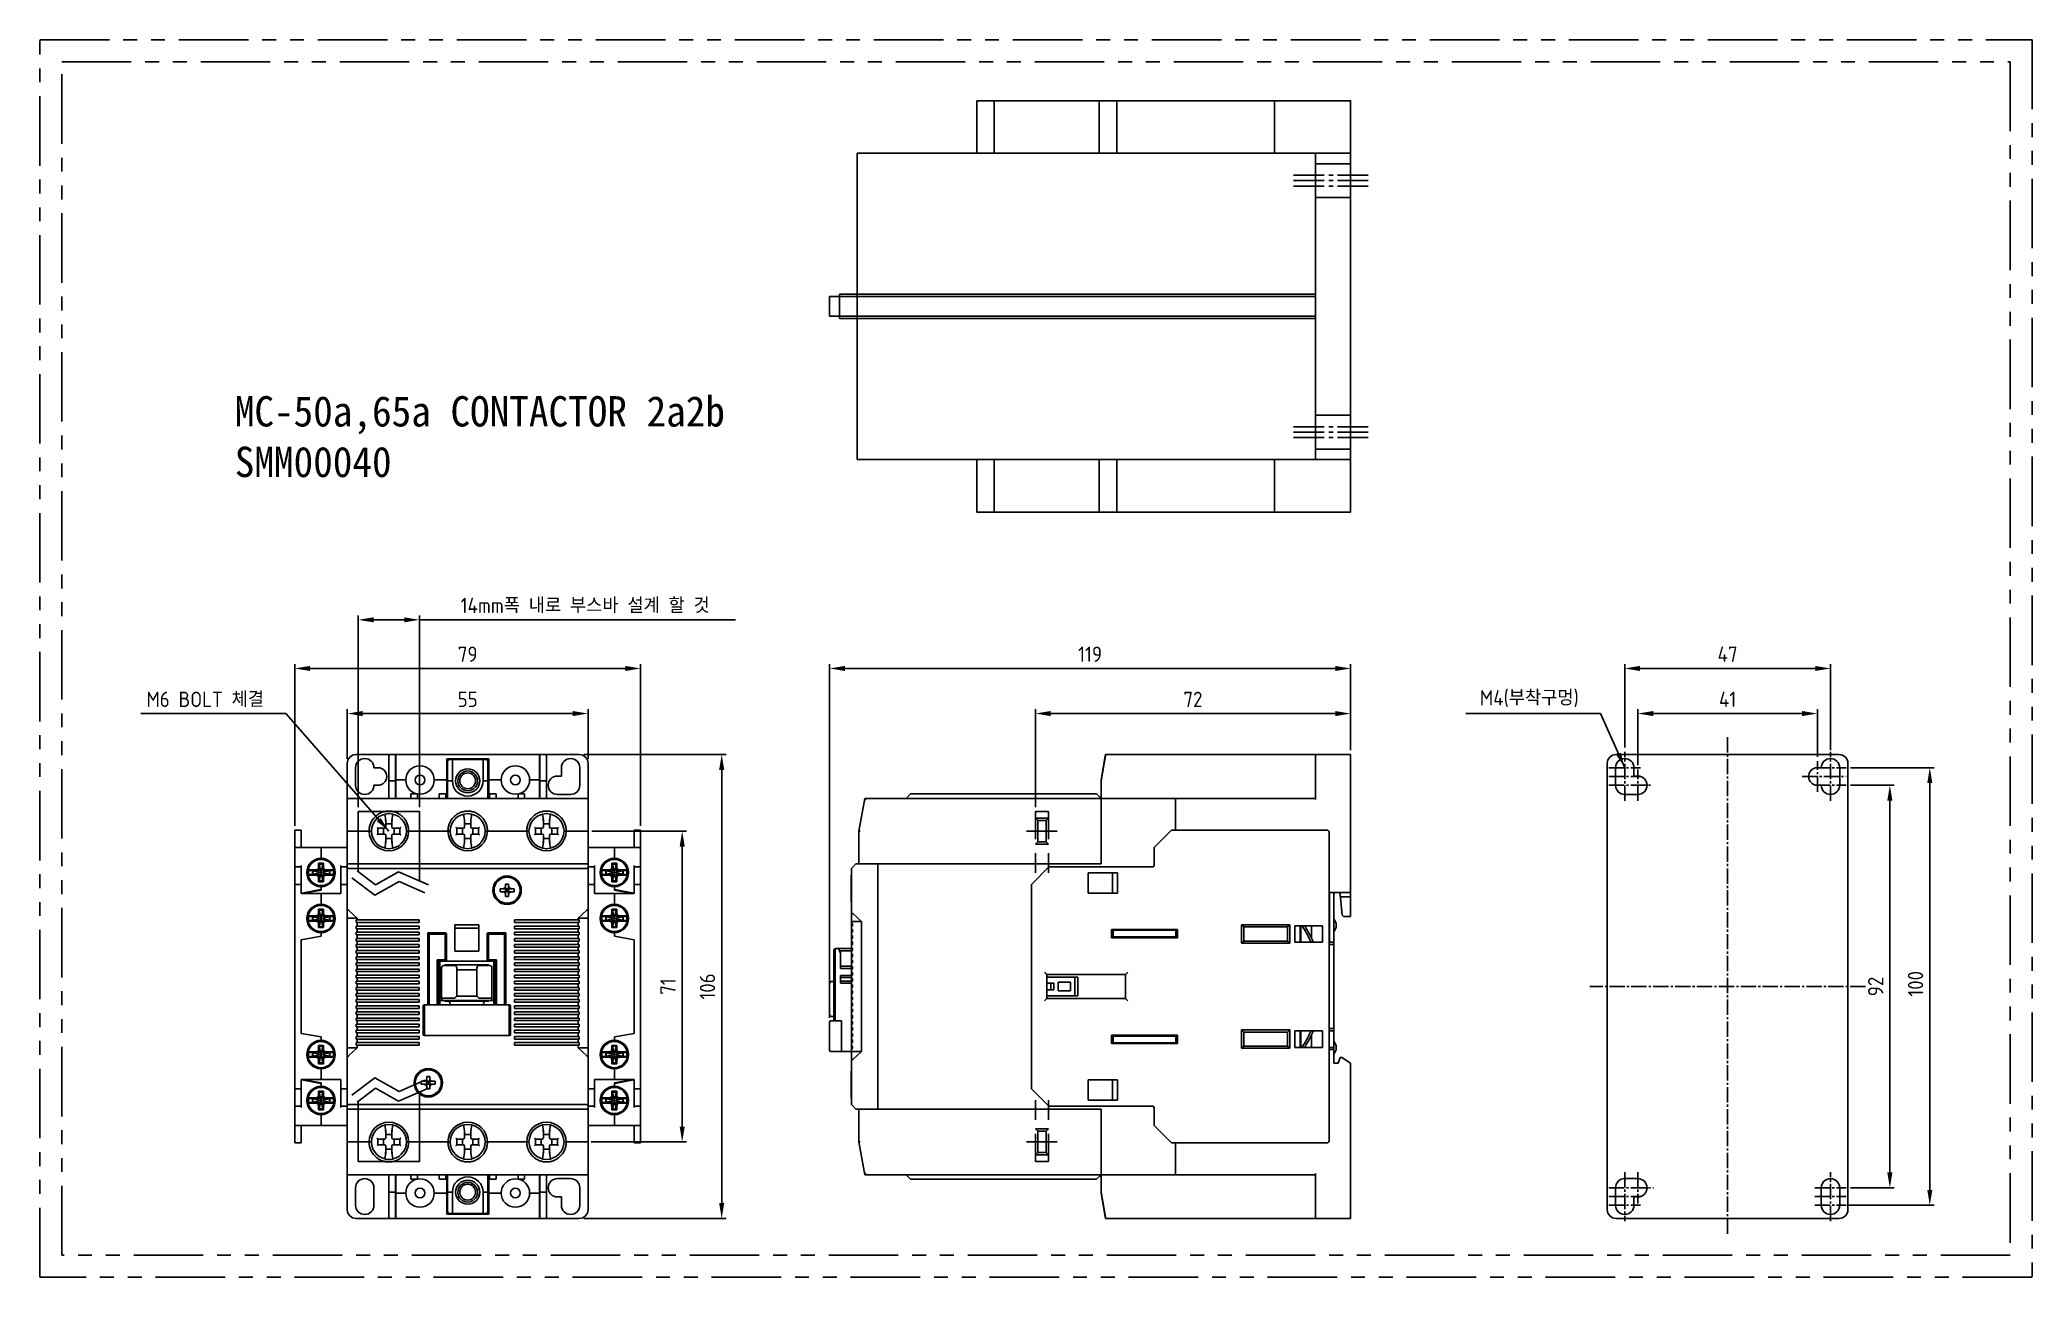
# Model space of a CAD drawing. Header units: millimetres. Extents: x 24815 to 37207, y -9299 to 5469.
# Drawn here: x 34281.7 to 34736.8, y 3207.8 to 3490.6 of the extents above; entities that cross this region are included whole.
import ezdxf

# ---------------------------------------------------------------- set-up
doc = ezdxf.new("R2010")
doc.units = ezdxf.units.MM
for name, pattern in [('CENTER1', [10, 7, -1, 1, -1]), ('HIDDEN', [9.525, 6.35, -3.175]), ('HIDDENX2', [19.05, 12.7, -6.35]), ('PHANTOM2', [31.75, 15.875, -3.175, 3.175, -3.175, 3.175, -3.175])]:
    doc.linetypes.add(name, pattern=pattern)
doc.styles.add('HAN', font='')
doc.styles.get("Standard").update_dxf_attribs({"font": 'ISOCP.SHX', "bigfont": 'WHGTXT.SHX'})
doc.styles.get('HAN').set_extended_font_data('GulimChe')
doc.dimstyles.new('AM_ISO', dxfattribs={"dimtxt": 3.5, "dimasz": 3.5, "dimexe": 1, "dimexo": 1, "dimgap": 1.5, "dimtad": 1, "dimdsep": 46, "dimtxsty": 'Standard', "dimcen": 0, "dimclrd": 256, "dimclre": 256, "dimclrt": 2, "dimadec": 0, "dimazin": 2, "dimtp": 0.1, "dimtm": 0.1, "dimtfac": 0.71, "dimtdec": 3, "dimtmove": 0, "dimatfit": 3, "dimfxl": 0, "dimlwd": -1, "dimlwe": -1, "dimarcsym": 0})
doc.dimstyles.new('AM_ISO$7', dxfattribs={"dimtxt": 3.5, "dimasz": 3.5, "dimexe": 1, "dimexo": 1, "dimgap": 1.5, "dimtad": 1, "dimdsep": 46, "dimtxsty": 'Standard', "dimcen": 0, "dimclrd": 256, "dimclre": 256, "dimclrt": 2, "dimadec": 0, "dimazin": 2, "dimtp": 0.1, "dimtm": 0.1, "dimtfac": 0.71, "dimtdec": 3, "dimtmove": 0, "dimatfit": 3, "dimfxl": 0, "dimlwd": -1, "dimlwe": -1, "dimarcsym": 0})

msp = doc.modelspace()

# ---------------------------------------------------------------- texts
at = {"color": 2, "insert": (34326.223, 3409.162, 0), "char_height": 6.93, "attachment_point": 1, "style": 'HAN'}
msp.add_mtext_dynamic_manual_height_columns('MC-50a,65a CONTACTOR 2a2b\\PSMM00040', width=158.07522, gutter_width=769.295, heights=[46.713], dxfattribs=at)
at = {"color": 2, "char_height": 3.5, "attachment_point": 9}
for s, insert in [('M6 BOLT 체결', (34332.907, 3338.13, 0)), ('M4(부착구멍)', (34633.198, 3338.13, 0))]:
    msp.add_mtext(s, dxfattribs=dict(at, insert=insert))

# ---------------------------------------------------------------- blocks, each defined once
blk = doc.blocks.new('*D824')
at = {"linetype": 'ByBlock'}
for p, q in [((34351.92, 3326.26), (34351.92, 3337.63)), ((34355.42, 3336.63), (34403.42, 3336.63)), ((34406.92, 3326.26), (34406.92, 3337.63))]:
    blk.add_line(p, q, dxfattribs=at)
for points in [[(34355.42, 3337.21), (34355.42, 3336.05), (34351.92, 3336.63)], [(34403.42, 3337.21), (34403.42, 3336.05), (34406.92, 3336.63)]]:
    blk.add_solid(points)
at = {"layer": 'Defpoints', "color": 0}
for p in [(34406.92, 3336.63), (34351.92, 3325.26), (34406.92, 3325.26)]:
    blk.add_point(p, dxfattribs=at)
at = {"color": 2, "insert": (34379.42, 3339.88), "char_height": 3.5, "attachment_point": 5}
blk.add_mtext('55', dxfattribs=at)
blk = doc.blocks.new('*D825')
at = {"linetype": 'ByBlock'}
for p, q in [((34339.92, 3311.01), (34339.92, 3347.94)), ((34343.42, 3346.94), (34415.42, 3346.94)), ((34418.92, 3311.01), (34418.92, 3347.94))]:
    blk.add_line(p, q, dxfattribs=at)
for points in [[(34343.42, 3347.52), (34343.42, 3346.36), (34339.92, 3346.94)], [(34415.42, 3347.52), (34415.42, 3346.36), (34418.92, 3346.94)]]:
    blk.add_solid(points)
at = {"layer": 'Defpoints', "color": 0}
for p in [(34418.92, 3346.94), (34339.92, 3310.01), (34418.92, 3310.01)]:
    blk.add_point(p, dxfattribs=at)
at = {"color": 2, "insert": (34379.42, 3350.19), "char_height": 3.5, "attachment_point": 5}
blk.add_mtext('79', dxfattribs=at)
blk = doc.blocks.new('*D826')
at = {"linetype": 'ByBlock'}
for p, q in [((34462.08, 3267.11), (34462.08, 3347.94)), ((34577.58, 3346.94), (34465.58, 3346.94)), ((34581.08, 3328.26), (34581.08, 3347.94))]:
    blk.add_line(p, q, dxfattribs=at)
for points in [[(34465.58, 3347.52), (34465.58, 3346.36), (34462.08, 3346.94)], [(34577.58, 3347.52), (34577.58, 3346.36), (34581.08, 3346.94)]]:
    blk.add_solid(points)
at = {"layer": 'Defpoints', "color": 0}
for p in [(34462.08, 3346.94), (34581.08, 3327.26), (34462.08, 3266.11)]:
    blk.add_point(p, dxfattribs=at)
at = {"color": 2, "insert": (34521.58, 3350.19), "char_height": 3.5, "attachment_point": 5}
blk.add_mtext('119', dxfattribs=at)
blk = doc.blocks.new('*D827')
at = {"linetype": 'ByBlock'}
for p, q in [((34695.3, 3324.26), (34714.38, 3324.26)), ((34713.38, 3227.76), (34713.38, 3320.76)), ((34694.66, 3224.26), (34714.38, 3224.26))]:
    blk.add_line(p, q, dxfattribs=at)
for points in [[(34712.8, 3320.76), (34713.96, 3320.76), (34713.38, 3324.26)], [(34712.8, 3227.76), (34713.96, 3227.76), (34713.38, 3224.26)]]:
    blk.add_solid(points)
at = {"layer": 'Defpoints', "color": 0}
for p in [(34694.3, 3324.26), (34713.38, 3324.26), (34693.66, 3224.26)]:
    blk.add_point(p, dxfattribs=at)
at = {"color": 2, "insert": (34710.13, 3274.87), "char_height": 3.5, "attachment_point": 5, "rotation": 90}
blk.add_mtext('100', dxfattribs=at)
blk = doc.blocks.new('*D828')
at = {"linetype": 'ByBlock'}
for p, q in [((34643.7, 3328.86), (34643.7, 3347.94)), ((34647.2, 3346.94), (34687.2, 3346.94)), ((34690.7, 3328.26), (34690.7, 3347.94))]:
    blk.add_line(p, q, dxfattribs=at)
for points in [[(34647.2, 3347.52), (34647.2, 3346.36), (34643.7, 3346.94)], [(34687.2, 3347.52), (34687.2, 3346.36), (34690.7, 3346.94)]]:
    blk.add_solid(points)
at = {"layer": 'Defpoints', "color": 0}
for p in [(34690.7, 3346.94), (34643.7, 3327.86), (34690.7, 3327.26)]:
    blk.add_point(p, dxfattribs=at)
at = {"color": 2, "insert": (34667.2, 3350.19), "char_height": 3.5, "attachment_point": 5}
blk.add_mtext('47', dxfattribs=at)
blk = doc.blocks.new('*D829')
at = {"linetype": 'ByBlock'}
for p, q in [((34646.7, 3324.86), (34646.7, 3337.63)), ((34650.2, 3336.63), (34684.2, 3336.63)), ((34687.7, 3326.76), (34687.7, 3337.63))]:
    blk.add_line(p, q, dxfattribs=at)
for points in [[(34650.2, 3337.21), (34650.2, 3336.05), (34646.7, 3336.63)], [(34684.2, 3337.21), (34684.2, 3336.05), (34687.7, 3336.63)]]:
    blk.add_solid(points)
at = {"layer": 'Defpoints', "color": 0}
for p in [(34687.7, 3336.63), (34646.7, 3323.86), (34687.7, 3325.76)]:
    blk.add_point(p, dxfattribs=at)
at = {"color": 2, "insert": (34667.2, 3339.88), "char_height": 3.5, "attachment_point": 5}
blk.add_mtext('41', dxfattribs=at)
blk = doc.blocks.new('*D830')
at = {"linetype": 'ByBlock'}
for p, q in [((34695.3, 3320.26), (34705.26, 3320.26)), ((34704.26, 3316.76), (34704.26, 3231.76)), ((34695.3, 3228.26), (34705.26, 3228.26))]:
    blk.add_line(p, q, dxfattribs=at)
for points in [[(34703.68, 3316.76), (34704.84, 3316.76), (34704.26, 3320.26)], [(34703.68, 3231.76), (34704.84, 3231.76), (34704.26, 3228.26)]]:
    blk.add_solid(points)
at = {"layer": 'Defpoints', "color": 0}
for p in [(34694.3, 3320.26), (34694.3, 3228.26), (34704.26, 3228.26)]:
    blk.add_point(p, dxfattribs=at)
at = {"color": 2, "insert": (34701.01, 3274.26), "char_height": 3.5, "attachment_point": 5, "rotation": 90}
blk.add_mtext('92', dxfattribs=at)
blk = doc.blocks.new('*D832')
at = {"linetype": 'ByBlock'}
for p, q in [((34407.77, 3309.75), (34429.42, 3309.75)), ((34428.42, 3242.26), (34428.42, 3306.25)), ((34407.62, 3238.76), (34429.42, 3238.76))]:
    blk.add_line(p, q, dxfattribs=at)
for points in [[(34427.84, 3306.25), (34429, 3306.25), (34428.42, 3309.75)], [(34427.84, 3242.26), (34429, 3242.26), (34428.42, 3238.76)]]:
    blk.add_solid(points)
at = {"layer": 'Defpoints', "color": 0}
for p in [(34406.77, 3309.75), (34428.42, 3309.75), (34406.62, 3238.76)]:
    blk.add_point(p, dxfattribs=at)
at = {"color": 2, "insert": (34425.17, 3274.25), "char_height": 3.5, "attachment_point": 5, "rotation": 90}
blk.add_mtext('71', dxfattribs=at)
blk = doc.blocks.new('*D833')
at = {"linetype": 'ByBlock'}
for p, q in [((34405.92, 3327.26), (34438.44, 3327.26)), ((34437.44, 3224.76), (34437.44, 3323.76)), ((34405.92, 3221.26), (34438.44, 3221.26))]:
    blk.add_line(p, q, dxfattribs=at)
for points in [[(34436.86, 3323.76), (34438.03, 3323.76), (34437.44, 3327.26)], [(34436.86, 3224.76), (34438.03, 3224.76), (34437.44, 3221.26)]]:
    blk.add_solid(points)
at = {"layer": 'Defpoints', "color": 0}
for p in [(34404.92, 3327.26), (34437.44, 3327.26), (34404.92, 3221.26)]:
    blk.add_point(p, dxfattribs=at)
at = {"color": 2, "insert": (34434.19, 3274.26), "char_height": 3.5, "attachment_point": 5, "rotation": 90}
blk.add_mtext('106', dxfattribs=at)
blk = doc.blocks.new('*D834')
at = {"linetype": 'ByBlock'}
for p, q in [((34509.08, 3315.26), (34509.08, 3337.63)), ((34512.58, 3336.63), (34577.58, 3336.63)), ((34581.08, 3328.26), (34581.08, 3337.63))]:
    blk.add_line(p, q, dxfattribs=at)
for points in [[(34512.58, 3337.21), (34512.58, 3336.05), (34509.08, 3336.63)], [(34577.58, 3337.21), (34577.58, 3336.05), (34581.08, 3336.63)]]:
    blk.add_solid(points)
at = {"layer": 'Defpoints', "color": 0}
for p in [(34581.08, 3336.63), (34581.08, 3327.26), (34509.08, 3314.26)]:
    blk.add_point(p, dxfattribs=at)
at = {"color": 2, "insert": (34545.08, 3339.88), "char_height": 3.5, "attachment_point": 5}
blk.add_mtext('72', dxfattribs=at)
blk = doc.blocks.new('*D831')
at = {"linetype": 'ByBlock'}
for p, q in [((34354.42, 3315.26), (34354.42, 3359.05)), ((34368.42, 3315.26), (34368.42, 3359.05)), ((34357.92, 3358.05), (34364.92, 3358.05)), ((34368.42, 3358.05), (34440.59, 3358.05))]:
    blk.add_line(p, q, dxfattribs=at)
for points in [[(34357.92, 3358.63), (34357.92, 3357.47), (34354.42, 3358.05)], [(34364.92, 3358.63), (34364.92, 3357.47), (34368.42, 3358.05)]]:
    blk.add_solid(points)
at = {"layer": 'Defpoints', "color": 0}
for p in [(34368.42, 3358.05), (34354.42, 3314.26), (34368.42, 3314.26)]:
    blk.add_point(p, dxfattribs=at)
at = {"color": 2, "insert": (34406.26, 3361.34), "char_height": 3.5, "attachment_point": 5}
blk.add_mtext('14mm폭 내로 부스바 설계 할 것', dxfattribs=at)

# ---------------------------------------------------------------- dimensions: what is measured, and where the dimension line sits
dim = msp.add_linear_dim(base=(34368.422, 3358.051, 0), p1=(34354.422, 3314.256, 0), p2=(34368.422, 3314.256, 0), text='<>mm폭 내로 부스바 설계 할 것', dimstyle='AM_ISO', override={"dimfxl": 0.18})
dim.commit()
dim.dimension.update_dxf_attribs({"geometry": '*D831', "text_midpoint": (34406.257, 3361.338, 0)})
for base, p1, p2, picture, middle in [((34418.922, 3346.94, 0), (34339.922, 3310.006, 0), (34418.922, 3310.006, 0), '*D825', (34379.422, 3350.19, 0)), ((34406.922, 3336.63, 0), (34351.922, 3325.256, 0), (34406.922, 3325.256, 0), '*D824', (34379.422, 3339.88, 0)), ((34581.082, 3336.63, 0), (34509.082, 3314.256, 0), (34581.082, 3327.256, 0), '*D834', (34545.082, 3339.88, 0)), ((34687.696, 3336.63, 0), (34646.696, 3323.856, 0), (34687.696, 3325.756, 0), '*D829', (34667.196, 3339.88, 0))]:
    dim = msp.add_linear_dim(base=base, p1=p1, p2=p2, dimstyle='AM_ISO', override={"dimfxl": 0.18})
    dim.commit()
    dim.dimension.update_dxf_attribs({"geometry": picture, "text_midpoint": middle})
for base, p1, p2, picture, middle in [((34462.082, 3346.94, 0), (34581.082, 3327.256, 0), (34462.082, 3266.106, 0), '*D826', (34521.582, 3346.94, 0)), ((34690.696, 3346.94, 0), (34643.696, 3327.856, 0), (34690.696, 3327.256, 0), '*D828', (34667.2, 3346.94, 0))]:
    dim = msp.add_linear_dim(base=base, p1=p1, p2=p2, dimstyle='AM_ISO', override={"dimfxl": 0.18})
    dim.commit()
    dim.dimension.update_dxf_attribs({"geometry": picture, "text_midpoint": middle, "dimtype": 160})
for base, p1, p2, picture, middle in [((34437.442, 3327.256, 0), (34404.922, 3221.256, 0), (34404.922, 3327.256, 0), '*D833', (34434.192, 3274.256, 0)), ((34704.259, 3228.256, 0), (34694.296, 3320.256, 0), (34694.296, 3228.256, 0), '*D830', (34701.008, 3274.256, 0)), ((34428.421, 3309.752, 0), (34406.622, 3238.756, 0), (34406.775, 3309.752, 0), '*D832', (34425.171, 3274.254, 0))]:
    dim = msp.add_linear_dim(base=base, p1=p1, p2=p2, angle=90, dimstyle='AM_ISO', override={"dimfxl": 0.18})
    dim.commit()
    dim.dimension.update_dxf_attribs({"geometry": picture, "text_midpoint": middle})
dim = msp.add_linear_dim(base=(34713.379, 3324.256, 0), p1=(34693.66, 3224.256, 0), p2=(34694.296, 3324.256, 0), angle=90, dimstyle='AM_ISO', override={"dimfxl": 0.18})
dim.commit()
dim.dimension.update_dxf_attribs({"geometry": '*D827', "text_midpoint": (34713.379, 3274.868, 0), "dimtype": 160})

# ---------------------------------------------------------------- linework, layer by layer
for p, q in [((34499.682, 3464.683, 0), (34499.682, 3476.683, 0)), ((34523.682, 3464.683, 0), (34523.682, 3476.683, 0)), ((34527.682, 3464.683, 0), (34527.682, 3476.683, 0)), ((34563.682, 3464.683, 0), (34563.682, 3476.683, 0)), ((34573.082, 3394.683, 0), (34573.082, 3464.683, 0)), ((34499.682, 3382.683, 0), (34499.682, 3394.683, 0)), ((34523.682, 3382.683, 0), (34523.682, 3394.683, 0)), ((34527.682, 3382.683, 0), (34527.682, 3394.683, 0)), ((34563.682, 3382.683, 0), (34563.682, 3394.683, 0)), ((34353.922, 3327.256, 0), (34404.922, 3327.256, 0)), ((34361.422, 3326.956, 0), (34361.422, 3317.256, 0)), ((34362.922, 3317.256, 0), (34362.922, 3327.256, 0)), ((34363.022, 3317.256, 0), (34363.022, 3327.256, 0)), ((34395.822, 3327.256, 0), (34395.822, 3317.256, 0)), ((34395.922, 3327.256, 0), (34395.922, 3317.256, 0)), ((34397.122, 3327.256, 0), (34404.922, 3327.256, 0)), ((34397.422, 3317.256, 0), (34397.422, 3326.956, 0)), ((34524.082, 3321.456, 0), (34525.053, 3326.962, 0)), ((34524.082, 3321.256, 0), (34525.087, 3326.956, 0)), ((34525.053, 3326.962, 0), (34525.105, 3327.256, 0)), ((34525.087, 3326.956, 0), (34525.14, 3327.256, 0)), ((34581.082, 3327.256, 0), (34525.105, 3327.256, 0)), ((34573.082, 3327.256, 0), (34573.082, 3316.956, 0)), ((34581.082, 3327.256, 0), (34581.082, 3290.256, 0)), ((34351.922, 3223.256, 0), (34351.922, 3325.256, 0)), ((34353.822, 3324.256, 0), (34353.822, 3320.256, 0)), ((34358.922, 3324.256, 0), (34358.022, 3324.256, 0)), ((34362.922, 3325.656, 0), (34363.022, 3325.656, 0)), ((34374.622, 3326.256, 0), (34374.622, 3317.256, 0)), ((34374.622, 3326.256, 0), (34384.222, 3326.256, 0)), ((34374.822, 3325.656, 0), (34374.622, 3325.656, 0)), ((34374.822, 3325.656, 0), (34374.822, 3317.256, 0)), ((34383.522, 3326.156, 0), (34375.322, 3326.156, 0)), ((34375.922, 3326.156, 0), (34375.922, 3321.256, 0)), ((34382.922, 3326.156, 0), (34382.922, 3321.256, 0)), ((34384.022, 3317.256, 0), (34384.022, 3325.656, 0)), ((34384.222, 3325.656, 0), (34384.022, 3325.656, 0)), ((34384.222, 3326.256, 0), (34384.222, 3317.256, 0)), ((34395.822, 3325.656, 0), (34395.922, 3325.656, 0)), ((34400.822, 3322.356, 0), (34399.922, 3322.356, 0)), ((34400.822, 3324.256, 0), (34400.822, 3322.356, 0)), ((34405.022, 3320.256, 0), (34405.022, 3324.256, 0)), ((34406.922, 3325.256, 0), (34406.922, 3223.256, 0)), ((34358.022, 3320.256, 0), (34358.922, 3320.256, 0)), ((34362.922, 3321.256, 0), (34361.422, 3321.256, 0)), ((34363.022, 3321.456, 0), (34365.272, 3321.456, 0)), ((34366.422, 3317.256, 0), (34366.422, 3318.256, 0)), ((34367.922, 3318.256, 0), (34366.422, 3318.256, 0)), ((34367.922, 3318.256, 0), (34367.922, 3317.256, 0)), ((34371.772, 3321.456, 0), (34374.622, 3321.456, 0)), ((34372.922, 3317.256, 0), (34372.922, 3318.256, 0)), ((34374.422, 3318.256, 0), (34372.922, 3318.256, 0)), ((34374.422, 3318.256, 0), (34374.422, 3317.256, 0)), ((34375.922, 3321.256, 0), (34374.822, 3321.256, 0)), ((34384.022, 3321.256, 0), (34382.922, 3321.256, 0)), ((34384.222, 3321.456, 0), (34387.072, 3321.456, 0)), ((34384.422, 3317.256, 0), (34384.422, 3318.256, 0)), ((34385.922, 3318.256, 0), (34384.422, 3318.256, 0)), ((34385.922, 3318.256, 0), (34385.922, 3317.256, 0)), ((34390.922, 3317.256, 0), (34390.922, 3318.256, 0)), ((34392.422, 3318.256, 0), (34390.922, 3318.256, 0)), ((34392.422, 3318.256, 0), (34392.422, 3317.256, 0)), ((34393.572, 3321.456, 0), (34395.822, 3321.456, 0)), ((34397.422, 3321.256, 0), (34395.922, 3321.256, 0)), ((34399.922, 3318.156, 0), (34402.922, 3318.156, 0)), ((34480.582, 3318.256, 0), (34479.582, 3317.256, 0)), ((34523.082, 3318.256, 0), (34480.582, 3318.256, 0)), ((34524.082, 3317.256, 0), (34523.082, 3318.256, 0)), ((34524.082, 3321.456, 0), (34524.082, 3302.256, 0)), ((34406.622, 3317.256, 0), (34352.222, 3317.256, 0)), ((34360.722, 3312.256, 0), (34360.491, 3313.631, 0)), ((34362.354, 3313.631, 0), (34362.122, 3312.256, 0)), ((34378.722, 3312.256, 0), (34378.491, 3313.631, 0)), ((34380.354, 3313.631, 0), (34380.122, 3312.256, 0)), ((34396.722, 3312.256, 0), (34396.491, 3313.631, 0)), ((34398.354, 3313.631, 0), (34398.122, 3312.256, 0)), ((34470.105, 3317.256, 0), (34468.782, 3309.756, 0)), ((34470.105, 3317.256, 0), (34573.082, 3317.256, 0)), ((34541.082, 3317.256, 0), (34541.082, 3310.006, 0)), ((34339.922, 3238.506, 0), (34339.922, 3310.006, 0)), ((34339.922, 3310.006, 0), (34341.422, 3310.006, 0)), ((34341.422, 3310.006, 0), (34341.422, 3306.006, 0)), ((34356.922, 3309.756, 0), (34352.222, 3309.756, 0)), ((34360.422, 3310.406, 0), (34358.922, 3310.406, 0)), ((34358.922, 3309.106, 0), (34358.922, 3310.406, 0)), ((34358.922, 3309.106, 0), (34360.422, 3309.106, 0)), ((34360.222, 3310.406, 0), (34360.222, 3309.106, 0)), ((34360.722, 3310.706, 0), (34360.722, 3312.256, 0)), ((34362.122, 3311.406, 0), (34360.722, 3311.406, 0)), ((34360.722, 3308.806, 0), (34360.722, 3307.256, 0)), ((34362.122, 3310.706, 0), (34362.122, 3312.256, 0)), ((34362.122, 3307.256, 0), (34362.122, 3308.806, 0)), ((34362.422, 3310.406, 0), (34363.922, 3310.406, 0)), ((34362.422, 3309.106, 0), (34363.922, 3309.106, 0)), ((34362.622, 3309.106, 0), (34362.622, 3310.406, 0)), ((34363.922, 3310.406, 0), (34363.922, 3309.106, 0)), ((34374.922, 3309.756, 0), (34365.922, 3309.756, 0)), ((34378.422, 3310.406, 0), (34376.922, 3310.406, 0)), ((34376.922, 3309.106, 0), (34376.922, 3310.406, 0)), ((34376.922, 3309.106, 0), (34378.422, 3309.106, 0)), ((34378.222, 3310.406, 0), (34378.222, 3309.106, 0)), ((34378.722, 3310.706, 0), (34378.722, 3312.256, 0)), ((34380.122, 3311.406, 0), (34378.722, 3311.406, 0)), ((34378.722, 3308.806, 0), (34378.722, 3307.256, 0)), ((34380.122, 3310.706, 0), (34380.122, 3312.256, 0)), ((34380.122, 3307.256, 0), (34380.122, 3308.806, 0)), ((34380.422, 3310.406, 0), (34381.922, 3310.406, 0)), ((34380.422, 3309.106, 0), (34381.922, 3309.106, 0)), ((34380.622, 3309.106, 0), (34380.622, 3310.406, 0)), ((34381.922, 3310.406, 0), (34381.922, 3309.106, 0)), ((34392.922, 3309.756, 0), (34383.922, 3309.756, 0)), ((34394.922, 3309.106, 0), (34394.922, 3310.406, 0)), ((34396.422, 3310.406, 0), (34394.922, 3310.406, 0)), ((34394.922, 3309.106, 0), (34396.422, 3309.106, 0)), ((34396.222, 3310.406, 0), (34396.222, 3309.106, 0)), ((34396.722, 3310.706, 0), (34396.722, 3312.256, 0)), ((34398.122, 3311.406, 0), (34396.722, 3311.406, 0)), ((34396.722, 3308.806, 0), (34396.722, 3307.256, 0)), ((34398.122, 3310.706, 0), (34398.122, 3312.256, 0)), ((34398.122, 3307.256, 0), (34398.122, 3308.806, 0)), ((34398.422, 3310.406, 0), (34399.922, 3310.406, 0)), ((34398.422, 3309.106, 0), (34399.922, 3309.106, 0)), ((34398.622, 3309.106, 0), (34398.622, 3310.406, 0)), ((34399.922, 3310.406, 0), (34399.922, 3309.106, 0)), ((34406.622, 3309.756, 0), (34401.922, 3309.756, 0)), ((34418.922, 3310.006, 0), (34417.422, 3310.006, 0)), ((34417.422, 3306.006, 0), (34417.422, 3310.006, 0)), ((34418.922, 3310.006, 0), (34418.922, 3238.506, 0)), ((34468.782, 3302.256, 0), (34468.782, 3309.756, 0)), ((34540.182, 3310.006, 0), (34536.182, 3306.006, 0)), ((34575.682, 3310.006, 0), (34540.182, 3310.006, 0)), ((34576.182, 3239.006, 0), (34576.182, 3309.506, 0)), ((34339.922, 3306.006, 0), (34351.922, 3306.006, 0)), ((34345.922, 3306.006, 0), (34345.922, 3303.556, 0)), ((34360.491, 3305.88, 0), (34360.722, 3307.256, 0)), ((34360.722, 3308.106, 0), (34362.122, 3308.106, 0)), ((34362.122, 3307.256, 0), (34362.354, 3305.88, 0)), ((34378.491, 3305.88, 0), (34378.722, 3307.256, 0)), ((34378.722, 3308.106, 0), (34380.122, 3308.106, 0)), ((34380.122, 3307.256, 0), (34380.354, 3305.88, 0)), ((34396.491, 3305.88, 0), (34396.722, 3307.256, 0)), ((34396.722, 3308.106, 0), (34398.122, 3308.106, 0)), ((34398.122, 3307.256, 0), (34398.354, 3305.88, 0)), ((34418.922, 3306.006, 0), (34406.922, 3306.006, 0)), ((34412.922, 3306.006, 0), (34412.922, 3303.556, 0)), ((34536.182, 3306.006, 0), (34536.182, 3301.906, 0)), ((34339.922, 3301.606, 0), (34341.422, 3301.606, 0)), ((34341.422, 3295.506, 0), (34341.422, 3301.906, 0)), ((34343.942, 3300.786, 0), (34343.076, 3300.786, 0)), ((34343.942, 3299.826, 0), (34343.076, 3299.826, 0)), ((34343.489, 3300.906, 0), (34344.817, 3300.906, 0)), ((34344.817, 3299.706, 0), (34343.489, 3299.706, 0)), ((34343.942, 3300.786, 0), (34343.942, 3299.826, 0)), ((34344.022, 3300.706, 0), (34343.942, 3300.786, 0)), ((34344.022, 3299.906, 0), (34343.942, 3299.826, 0)), ((34347.822, 3299.906, 0), (34344.022, 3300.706, 0)), ((34347.822, 3300.706, 0), (34344.022, 3299.906, 0)), ((34345.32, 3300.706, 0), (34344.022, 3300.706, 0)), ((34344.022, 3300.706, 0), (34344.022, 3299.906, 0)), ((34344.022, 3299.906, 0), (34345.32, 3299.906, 0)), ((34345.522, 3302.206, 0), (34345.322, 3302.406, 0)), ((34345.322, 3302.406, 0), (34345.322, 3301.411, 0)), ((34346.522, 3302.406, 0), (34345.322, 3302.406, 0)), ((34345.322, 3299.201, 0), (34345.322, 3298.206, 0)), ((34345.522, 3302.206, 0), (34346.322, 3298.406, 0)), ((34346.322, 3302.206, 0), (34345.522, 3298.406, 0)), ((34346.322, 3302.206, 0), (34345.522, 3302.206, 0)), ((34345.522, 3302.206, 0), (34345.522, 3300.908, 0)), ((34345.522, 3299.704, 0), (34345.522, 3298.406, 0)), ((34346.322, 3302.206, 0), (34346.522, 3302.406, 0)), ((34346.322, 3300.908, 0), (34346.322, 3302.206, 0)), ((34346.322, 3298.406, 0), (34346.322, 3299.704, 0)), ((34346.522, 3301.411, 0), (34346.522, 3302.406, 0)), ((34346.522, 3298.206, 0), (34346.522, 3299.201, 0)), ((34347.822, 3300.706, 0), (34346.524, 3300.706, 0)), ((34346.524, 3299.906, 0), (34347.822, 3299.906, 0)), ((34347.027, 3300.906, 0), (34348.356, 3300.906, 0)), ((34348.356, 3299.706, 0), (34347.027, 3299.706, 0)), ((34347.822, 3300.706, 0), (34347.902, 3300.786, 0)), ((34347.822, 3299.906, 0), (34347.822, 3300.706, 0)), ((34347.822, 3299.906, 0), (34347.902, 3299.826, 0)), ((34348.768, 3300.786, 0), (34347.902, 3300.786, 0)), ((34347.902, 3300.786, 0), (34347.902, 3299.826, 0)), ((34348.768, 3299.826, 0), (34347.902, 3299.826, 0)), ((34350.422, 3301.906, 0), (34350.422, 3295.506, 0)), ((34351.922, 3301.606, 0), (34350.422, 3301.606, 0)), ((34406.922, 3302.256, 0), (34351.922, 3302.256, 0)), ((34406.622, 3301.256, 0), (34352.222, 3301.256, 0)), ((34406.922, 3301.606, 0), (34408.422, 3301.606, 0)), ((34408.422, 3295.506, 0), (34408.422, 3301.906, 0)), ((34410.942, 3300.786, 0), (34410.076, 3300.786, 0)), ((34410.942, 3299.826, 0), (34410.076, 3299.826, 0)), ((34410.489, 3300.906, 0), (34411.817, 3300.906, 0)), ((34411.817, 3299.706, 0), (34410.489, 3299.706, 0)), ((34410.942, 3300.786, 0), (34410.942, 3299.826, 0)), ((34411.022, 3300.706, 0), (34410.942, 3300.786, 0)), ((34411.022, 3299.906, 0), (34410.942, 3299.826, 0)), ((34414.822, 3299.906, 0), (34411.022, 3300.706, 0)), ((34414.822, 3300.706, 0), (34411.022, 3299.906, 0)), ((34412.32, 3300.706, 0), (34411.022, 3300.706, 0)), ((34411.022, 3300.706, 0), (34411.022, 3299.906, 0)), ((34411.022, 3299.906, 0), (34412.32, 3299.906, 0)), ((34412.522, 3302.206, 0), (34412.322, 3302.406, 0)), ((34412.322, 3302.406, 0), (34412.322, 3301.411, 0)), ((34413.522, 3302.406, 0), (34412.322, 3302.406, 0)), ((34412.322, 3299.201, 0), (34412.322, 3298.206, 0)), ((34412.522, 3302.206, 0), (34413.322, 3298.406, 0)), ((34413.322, 3302.206, 0), (34412.522, 3298.406, 0)), ((34413.322, 3302.206, 0), (34412.522, 3302.206, 0)), ((34412.522, 3302.206, 0), (34412.522, 3300.908, 0)), ((34412.522, 3299.704, 0), (34412.522, 3298.406, 0)), ((34413.322, 3302.206, 0), (34413.522, 3302.406, 0)), ((34413.322, 3300.908, 0), (34413.322, 3302.206, 0)), ((34413.322, 3298.406, 0), (34413.322, 3299.704, 0)), ((34413.522, 3301.411, 0), (34413.522, 3302.406, 0)), ((34413.522, 3298.206, 0), (34413.522, 3299.201, 0)), ((34414.822, 3300.706, 0), (34413.524, 3300.706, 0)), ((34413.524, 3299.906, 0), (34414.822, 3299.906, 0)), ((34414.027, 3300.906, 0), (34415.356, 3300.906, 0)), ((34415.356, 3299.706, 0), (34414.027, 3299.706, 0)), ((34414.822, 3300.706, 0), (34414.902, 3300.786, 0)), ((34414.822, 3299.906, 0), (34414.822, 3300.706, 0)), ((34414.822, 3299.906, 0), (34414.902, 3299.826, 0)), ((34414.902, 3300.786, 0), (34414.902, 3299.826, 0)), ((34415.768, 3300.786, 0), (34414.902, 3300.786, 0)), ((34415.768, 3299.826, 0), (34414.902, 3299.826, 0)), ((34417.422, 3301.906, 0), (34417.422, 3295.506, 0)), ((34418.922, 3301.606, 0), (34417.422, 3301.606, 0)), ((34466.982, 3299.556, 0), (34466.982, 3293.756, 0)), ((34467.082, 3301.256, 0), (34467.382, 3301.556, 0)), ((34467.082, 3247.256, 0), (34467.082, 3301.256, 0)), ((34468.082, 3302.256, 0), (34467.382, 3301.556, 0)), ((34468.082, 3302.256, 0), (34524.082, 3302.256, 0)), ((34473.082, 3302.256, 0), (34473.082, 3246.256, 0)), ((34512.182, 3301.606, 0), (34508.182, 3297.606, 0)), ((34535.882, 3301.606, 0), (34512.182, 3301.606, 0)), ((34521.182, 3300.206, 0), (34521.182, 3295.606, 0)), ((34521.182, 3300.206, 0), (34527.882, 3300.206, 0)), ((34526.682, 3300.206, 0), (34526.682, 3295.606, 0)), ((34527.882, 3300.206, 0), (34527.882, 3295.606, 0)), ((34339.922, 3297.606, 0), (34341.422, 3297.606, 0)), ((34341.422, 3295.606, 0), (34341.89, 3295.688, 0)), ((34350.422, 3295.506, 0), (34341.422, 3295.506, 0)), ((34341.439, 3295.509, 0), (34341.907, 3295.591, 0)), ((34341.89, 3295.688, 0), (34345.905, 3296.396, 0)), ((34341.907, 3295.591, 0), (34345.922, 3296.299, 0)), ((34345.522, 3298.406, 0), (34345.322, 3298.206, 0)), ((34345.322, 3298.206, 0), (34346.522, 3298.206, 0)), ((34345.392, 3296.306, 0), (34345.922, 3296.306, 0)), ((34345.522, 3298.406, 0), (34346.322, 3298.406, 0)), ((34345.905, 3296.396, 0), (34345.922, 3296.399, 0)), ((34345.922, 3296.299, 0), (34345.922, 3297.056, 0)), ((34345.922, 3293.056, 0), (34345.922, 3295.506, 0)), ((34346.322, 3298.406, 0), (34346.522, 3298.206, 0)), ((34351.922, 3297.606, 0), (34350.422, 3297.606, 0)), ((34386.822, 3296.606, 0), (34390.022, 3296.606, 0)), ((34386.822, 3296.606, 0), (34386.822, 3295.906, 0)), ((34386.822, 3295.906, 0), (34390.022, 3295.906, 0)), ((34388.072, 3297.656, 0), (34388.772, 3297.656, 0)), ((34388.072, 3294.856, 0), (34388.072, 3297.656, 0)), ((34388.072, 3294.856, 0), (34388.772, 3294.856, 0)), ((34388.772, 3294.856, 0), (34388.772, 3297.656, 0)), ((34390.022, 3296.606, 0), (34390.022, 3295.906, 0)), ((34406.922, 3297.606, 0), (34408.422, 3297.606, 0)), ((34408.422, 3295.506, 0), (34417.422, 3295.506, 0)), ((34412.522, 3298.406, 0), (34412.322, 3298.206, 0)), ((34412.322, 3298.206, 0), (34413.522, 3298.206, 0)), ((34412.522, 3298.406, 0), (34413.322, 3298.406, 0)), ((34412.922, 3296.299, 0), (34412.922, 3297.056, 0)), ((34412.922, 3296.399, 0), (34412.939, 3296.396, 0)), ((34412.922, 3296.306, 0), (34413.452, 3296.306, 0)), ((34416.937, 3295.591, 0), (34412.922, 3296.299, 0)), ((34412.922, 3295.506, 0), (34412.922, 3293.056, 0)), ((34412.939, 3296.396, 0), (34416.954, 3295.688, 0)), ((34413.322, 3298.406, 0), (34413.522, 3298.206, 0)), ((34417.405, 3295.509, 0), (34416.937, 3295.591, 0)), ((34416.954, 3295.688, 0), (34417.422, 3295.606, 0)), ((34418.922, 3297.606, 0), (34417.422, 3297.606, 0)), ((34508.182, 3297.606, 0), (34508.182, 3250.906, 0)), ((34527.882, 3295.606, 0), (34521.182, 3295.606, 0)), ((34576.282, 3295.756, 0), (34576.282, 3284.356, 0)), ((34576.282, 3295.756, 0), (34581.082, 3295.756, 0)), ((34577.282, 3256.756, 0), (34577.282, 3295.756, 0)), ((34577.438, 3295.642, 0), (34577.282, 3295.427, 0)), ((34577.457, 3295.668, 0), (34577.438, 3295.642, 0)), ((34577.52, 3295.756, 0), (34577.457, 3295.668, 0)), ((34579.139, 3290.529, 0), (34578.722, 3295.299, 0)), ((34578.77, 3294.756, 0), (34581.082, 3294.756, 0)), ((34343.076, 3290.286, 0), (34343.942, 3290.286, 0)), ((34343.489, 3290.406, 0), (34344.817, 3290.406, 0)), ((34343.942, 3289.326, 0), (34343.942, 3290.286, 0)), ((34344.022, 3290.206, 0), (34343.942, 3290.286, 0)), ((34347.822, 3290.206, 0), (34344.022, 3289.406, 0)), ((34347.822, 3289.406, 0), (34344.022, 3290.206, 0)), ((34345.32, 3290.206, 0), (34344.022, 3290.206, 0)), ((34344.022, 3290.206, 0), (34344.022, 3289.406, 0)), ((34345.522, 3291.706, 0), (34345.322, 3291.906, 0)), ((34345.322, 3291.906, 0), (34345.322, 3290.911, 0)), ((34346.522, 3291.906, 0), (34345.322, 3291.906, 0)), ((34345.522, 3291.706, 0), (34345.522, 3290.408, 0)), ((34346.322, 3291.706, 0), (34345.522, 3287.906, 0)), ((34345.522, 3291.706, 0), (34346.322, 3287.906, 0)), ((34346.322, 3291.706, 0), (34345.522, 3291.706, 0)), ((34346.322, 3291.706, 0), (34346.522, 3291.906, 0)), ((34346.322, 3290.408, 0), (34346.322, 3291.706, 0)), ((34346.522, 3290.911, 0), (34346.522, 3291.906, 0)), ((34347.822, 3290.206, 0), (34346.524, 3290.206, 0)), ((34347.027, 3290.406, 0), (34348.356, 3290.406, 0)), ((34347.822, 3290.206, 0), (34347.902, 3290.286, 0)), ((34347.822, 3289.406, 0), (34347.822, 3290.206, 0)), ((34347.902, 3290.286, 0), (34348.768, 3290.286, 0)), ((34347.902, 3289.326, 0), (34347.902, 3290.286, 0)), ((34352.222, 3291.727, 0), (34354.185, 3289.906, 0)), ((34406.622, 3291.727, 0), (34404.659, 3289.906, 0)), ((34410.076, 3290.286, 0), (34410.942, 3290.286, 0)), ((34410.489, 3290.406, 0), (34411.817, 3290.406, 0)), ((34410.942, 3289.326, 0), (34410.942, 3290.286, 0)), ((34411.022, 3290.206, 0), (34410.942, 3290.286, 0)), ((34414.822, 3290.206, 0), (34411.022, 3289.406, 0)), ((34414.822, 3289.406, 0), (34411.022, 3290.206, 0)), ((34412.32, 3290.206, 0), (34411.022, 3290.206, 0)), ((34411.022, 3290.206, 0), (34411.022, 3289.406, 0)), ((34412.522, 3291.706, 0), (34412.322, 3291.906, 0)), ((34412.322, 3291.906, 0), (34412.322, 3290.911, 0)), ((34413.522, 3291.906, 0), (34412.322, 3291.906, 0)), ((34412.522, 3291.706, 0), (34412.522, 3290.408, 0)), ((34413.322, 3291.706, 0), (34412.522, 3287.906, 0)), ((34412.522, 3291.706, 0), (34413.322, 3287.906, 0)), ((34413.322, 3291.706, 0), (34412.522, 3291.706, 0)), ((34413.322, 3291.706, 0), (34413.522, 3291.906, 0)), ((34413.322, 3290.408, 0), (34413.322, 3291.706, 0)), ((34413.522, 3290.911, 0), (34413.522, 3291.906, 0)), ((34414.822, 3290.206, 0), (34413.524, 3290.206, 0)), ((34414.027, 3290.406, 0), (34415.356, 3290.406, 0)), ((34414.822, 3290.206, 0), (34414.902, 3290.286, 0)), ((34414.822, 3289.406, 0), (34414.822, 3290.206, 0)), ((34414.902, 3290.286, 0), (34415.768, 3290.286, 0)), ((34414.902, 3289.326, 0), (34414.902, 3290.286, 0)), ((34467.382, 3290.927, 0), (34469.345, 3289.106, 0)), ((34579.139, 3290.529, 0), (34579.438, 3290.256, 0)), ((34579.438, 3290.256, 0), (34581.082, 3290.256, 0)), ((34341.422, 3284.956, 0), (34345.922, 3285.749, 0)), ((34343.076, 3289.326, 0), (34343.942, 3289.326, 0)), ((34344.817, 3289.206, 0), (34343.489, 3289.206, 0)), ((34344.022, 3289.406, 0), (34343.942, 3289.326, 0)), ((34344.022, 3289.406, 0), (34345.32, 3289.406, 0)), ((34345.322, 3288.701, 0), (34345.322, 3287.706, 0)), ((34345.522, 3287.906, 0), (34345.322, 3287.706, 0)), ((34345.322, 3287.706, 0), (34346.522, 3287.706, 0)), ((34345.522, 3289.204, 0), (34345.522, 3287.906, 0)), ((34345.522, 3287.906, 0), (34346.322, 3287.906, 0)), ((34345.922, 3286.556, 0), (34345.922, 3285.749, 0)), ((34346.322, 3287.906, 0), (34346.322, 3289.204, 0)), ((34346.322, 3287.906, 0), (34346.522, 3287.706, 0)), ((34346.522, 3287.706, 0), (34346.522, 3288.701, 0)), ((34346.524, 3289.406, 0), (34347.822, 3289.406, 0)), ((34348.356, 3289.206, 0), (34347.027, 3289.206, 0)), ((34347.822, 3289.406, 0), (34347.902, 3289.326, 0)), ((34347.902, 3289.326, 0), (34348.768, 3289.326, 0)), ((34351.922, 3289.906, 0), (34354.185, 3289.906, 0)), ((34368.322, 3289.456, 0), (34353.985, 3289.456, 0)), ((34353.985, 3288.856, 0), (34353.985, 3289.456, 0)), ((34368.322, 3288.856, 0), (34353.985, 3288.856, 0)), ((34368.322, 3288.056, 0), (34353.985, 3288.056, 0)), ((34353.985, 3287.456, 0), (34353.985, 3288.056, 0)), ((34368.322, 3287.456, 0), (34353.985, 3287.456, 0)), ((34368.322, 3286.656, 0), (34353.985, 3286.656, 0)), ((34353.985, 3286.056, 0), (34353.985, 3286.656, 0)), ((34368.322, 3286.056, 0), (34353.985, 3286.056, 0)), ((34354.185, 3289.906, 0), (34354.185, 3289.456, 0)), ((34354.185, 3288.856, 0), (34354.185, 3288.056, 0)), ((34354.185, 3287.456, 0), (34354.185, 3286.656, 0)), ((34354.185, 3286.056, 0), (34354.185, 3285.256, 0)), ((34368.322, 3288.856, 0), (34368.322, 3289.456, 0)), ((34368.322, 3287.456, 0), (34368.322, 3288.056, 0)), ((34368.322, 3286.056, 0), (34368.322, 3286.656, 0)), ((34370.322, 3270.056, 0), (34370.322, 3286.556, 0)), ((34370.322, 3286.556, 0), (34374.272, 3286.556, 0)), ((34370.622, 3270.056, 0), (34370.622, 3286.256, 0)), ((34370.622, 3286.256, 0), (34374.572, 3286.256, 0)), ((34374.272, 3280.356, 0), (34374.272, 3286.556, 0)), ((34374.572, 3286.256, 0), (34374.572, 3280.056, 0)), ((34376.472, 3282.356, 0), (34376.472, 3288.364, 0)), ((34381.972, 3288.364, 0), (34376.472, 3288.364, 0)), ((34376.472, 3287.556, 0), (34381.972, 3287.556, 0)), ((34381.972, 3288.364, 0), (34381.972, 3282.356, 0)), ((34383.872, 3280.056, 0), (34383.872, 3286.256, 0)), ((34383.872, 3286.256, 0), (34387.822, 3286.256, 0)), ((34384.172, 3280.356, 0), (34384.172, 3286.556, 0)), ((34384.172, 3286.556, 0), (34388.122, 3286.556, 0)), ((34387.822, 3270.056, 0), (34387.822, 3286.256, 0)), ((34388.122, 3270.056, 0), (34388.122, 3286.556, 0)), ((34390.122, 3289.456, 0), (34390.122, 3288.856, 0)), ((34390.122, 3289.456, 0), (34404.859, 3289.456, 0)), ((34390.122, 3288.856, 0), (34404.859, 3288.856, 0)), ((34390.122, 3288.056, 0), (34390.122, 3287.456, 0)), ((34390.122, 3288.056, 0), (34404.859, 3288.056, 0)), ((34390.122, 3287.456, 0), (34404.859, 3287.456, 0)), ((34390.122, 3286.656, 0), (34390.122, 3286.056, 0)), ((34390.122, 3286.656, 0), (34404.859, 3286.656, 0)), ((34390.122, 3286.056, 0), (34404.859, 3286.056, 0)), ((34406.922, 3289.906, 0), (34404.659, 3289.906, 0)), ((34404.659, 3289.906, 0), (34404.659, 3289.456, 0)), ((34404.659, 3288.856, 0), (34404.659, 3288.056, 0)), ((34404.659, 3287.456, 0), (34404.659, 3286.656, 0)), ((34404.659, 3286.056, 0), (34404.659, 3285.256, 0)), ((34404.859, 3288.856, 0), (34404.859, 3289.456, 0)), ((34404.859, 3287.456, 0), (34404.859, 3288.056, 0)), ((34404.859, 3286.056, 0), (34404.859, 3286.656, 0)), ((34410.076, 3289.326, 0), (34410.942, 3289.326, 0)), ((34411.817, 3289.206, 0), (34410.489, 3289.206, 0)), ((34411.022, 3289.406, 0), (34410.942, 3289.326, 0)), ((34411.022, 3289.406, 0), (34412.32, 3289.406, 0)), ((34412.322, 3288.701, 0), (34412.322, 3287.706, 0)), ((34412.522, 3287.906, 0), (34412.322, 3287.706, 0)), ((34412.322, 3287.706, 0), (34413.522, 3287.706, 0)), ((34412.522, 3289.204, 0), (34412.522, 3287.906, 0)), ((34412.522, 3287.906, 0), (34413.322, 3287.906, 0)), ((34412.922, 3286.556, 0), (34412.922, 3285.749, 0)), ((34412.922, 3285.749, 0), (34417.422, 3284.956, 0)), ((34413.322, 3287.906, 0), (34413.322, 3289.204, 0)), ((34413.322, 3287.906, 0), (34413.522, 3287.706, 0)), ((34413.522, 3287.706, 0), (34413.522, 3288.701, 0)), ((34413.524, 3289.406, 0), (34414.822, 3289.406, 0)), ((34415.356, 3289.206, 0), (34414.027, 3289.206, 0)), ((34414.822, 3289.406, 0), (34414.902, 3289.326, 0)), ((34414.902, 3289.326, 0), (34415.768, 3289.326, 0)), ((34469.345, 3289.106, 0), (34467.082, 3289.106, 0)), ((34467.082, 3288.656, 0), (34467.282, 3288.656, 0)), ((34467.082, 3288.056, 0), (34467.282, 3288.056, 0)), ((34467.082, 3287.256, 0), (34467.282, 3287.256, 0)), ((34467.082, 3286.656, 0), (34467.282, 3286.656, 0)), ((34467.082, 3285.856, 0), (34467.282, 3285.856, 0)), ((34467.282, 3288.056, 0), (34467.282, 3288.656, 0)), ((34467.282, 3286.656, 0), (34467.282, 3287.256, 0)), ((34467.282, 3285.256, 0), (34467.282, 3285.856, 0)), ((34469.345, 3289.106, 0), (34469.345, 3259.406, 0)), ((34526.482, 3287.256, 0), (34541.582, 3287.256, 0)), ((34526.482, 3285.356, 0), (34526.482, 3287.256, 0)), ((34526.882, 3285.606, 0), (34526.882, 3287.256, 0)), ((34541.182, 3287.106, 0), (34526.882, 3287.106, 0)), ((34541.182, 3285.606, 0), (34526.882, 3285.606, 0)), ((34526.982, 3287.106, 0), (34526.982, 3287.256, 0)), ((34541.082, 3287.106, 0), (34541.082, 3287.256, 0)), ((34541.182, 3287.256, 0), (34541.182, 3285.606, 0)), ((34541.582, 3287.256, 0), (34541.582, 3285.356, 0)), ((34556.182, 3288.356, 0), (34567.182, 3288.356, 0)), ((34556.182, 3288.356, 0), (34556.682, 3287.856, 0)), ((34556.182, 3284.156, 0), (34556.182, 3288.356, 0)), ((34556.682, 3287.856, 0), (34566.682, 3287.856, 0)), ((34556.682, 3284.656, 0), (34556.682, 3287.856, 0)), ((34567.182, 3288.356, 0), (34566.682, 3287.856, 0)), ((34566.682, 3287.856, 0), (34566.682, 3284.656, 0)), ((34567.182, 3288.356, 0), (34567.182, 3284.156, 0)), ((34568.382, 3288.156, 0), (34574.682, 3288.156, 0)), ((34568.382, 3284.356, 0), (34568.382, 3288.156, 0)), ((34569.582, 3284.356, 0), (34569.582, 3288.156, 0)), ((34569.682, 3288.156, 0), (34569.682, 3284.356, 0)), ((34572.182, 3285.198, 0), (34572.182, 3288.156, 0)), ((34574.682, 3284.356, 0), (34574.682, 3288.156, 0)), ((34576.182, 3288.656, 0), (34576.282, 3288.656, 0)), ((34576.182, 3288.156, 0), (34576.282, 3288.156, 0)), ((34577.782, 3288.756, 0), (34577.282, 3289.756, 0)), ((34577.282, 3286.756, 0), (34577.782, 3287.756, 0)), ((34577.782, 3288.756, 0), (34577.782, 3287.756, 0)), ((34341.422, 3284.956, 0), (34341.422, 3263.556, 0)), ((34368.322, 3285.256, 0), (34353.985, 3285.256, 0)), ((34353.985, 3284.656, 0), (34353.985, 3285.256, 0)), ((34368.322, 3284.656, 0), (34353.985, 3284.656, 0)), ((34368.322, 3283.856, 0), (34353.985, 3283.856, 0)), ((34353.985, 3283.256, 0), (34353.985, 3283.856, 0)), ((34368.322, 3283.256, 0), (34353.985, 3283.256, 0)), ((34368.322, 3282.456, 0), (34353.985, 3282.456, 0)), ((34353.985, 3281.856, 0), (34353.985, 3282.456, 0)), ((34368.322, 3281.856, 0), (34353.985, 3281.856, 0)), ((34368.322, 3281.056, 0), (34353.985, 3281.056, 0)), ((34353.985, 3280.456, 0), (34353.985, 3281.056, 0)), ((34354.185, 3284.656, 0), (34354.185, 3283.856, 0)), ((34354.185, 3283.256, 0), (34354.185, 3282.456, 0)), ((34354.185, 3281.856, 0), (34354.185, 3281.056, 0)), ((34368.322, 3284.656, 0), (34368.322, 3285.256, 0)), ((34368.322, 3283.256, 0), (34368.322, 3283.856, 0)), ((34368.322, 3281.856, 0), (34368.322, 3282.456, 0)), ((34368.322, 3280.456, 0), (34368.322, 3281.056, 0)), ((34376.472, 3282.356, 0), (34381.972, 3282.356, 0)), ((34390.122, 3285.256, 0), (34390.122, 3284.656, 0)), ((34390.122, 3285.256, 0), (34404.859, 3285.256, 0)), ((34390.122, 3284.656, 0), (34404.859, 3284.656, 0)), ((34390.122, 3283.856, 0), (34390.122, 3283.256, 0)), ((34390.122, 3283.856, 0), (34404.859, 3283.856, 0)), ((34390.122, 3283.256, 0), (34404.859, 3283.256, 0)), ((34390.122, 3282.456, 0), (34404.859, 3282.456, 0)), ((34390.122, 3282.456, 0), (34390.122, 3281.856, 0)), ((34390.122, 3281.856, 0), (34404.859, 3281.856, 0)), ((34390.122, 3281.056, 0), (34404.859, 3281.056, 0)), ((34390.122, 3281.056, 0), (34390.122, 3280.456, 0)), ((34404.659, 3284.656, 0), (34404.659, 3283.856, 0)), ((34404.659, 3283.256, 0), (34404.659, 3282.456, 0)), ((34404.659, 3281.856, 0), (34404.659, 3281.056, 0)), ((34404.859, 3284.656, 0), (34404.859, 3285.256, 0)), ((34404.859, 3283.256, 0), (34404.859, 3283.856, 0)), ((34404.859, 3281.856, 0), (34404.859, 3282.456, 0)), ((34404.859, 3280.456, 0), (34404.859, 3281.056, 0)), ((34417.422, 3284.956, 0), (34417.422, 3263.556, 0)), ((34463.082, 3266.406, 0), (34463.082, 3282.606, 0)), ((34463.382, 3266.406, 0), (34463.382, 3282.906, 0)), ((34467.082, 3282.906, 0), (34463.382, 3282.906, 0)), ((34464.582, 3281.906, 0), (34464.082, 3282.906, 0)), ((34464.332, 3282.406, 0), (34467.282, 3282.406, 0)), ((34464.582, 3278.406, 0), (34464.582, 3281.906, 0)), ((34467.082, 3285.256, 0), (34467.282, 3285.256, 0)), ((34467.082, 3284.456, 0), (34467.282, 3284.456, 0)), ((34467.082, 3283.856, 0), (34467.282, 3283.856, 0)), ((34467.082, 3283.056, 0), (34467.282, 3283.056, 0)), ((34467.082, 3282.456, 0), (34467.282, 3282.456, 0)), ((34467.082, 3281.656, 0), (34467.282, 3281.656, 0)), ((34467.082, 3281.056, 0), (34467.282, 3281.056, 0)), ((34467.282, 3283.856, 0), (34467.282, 3284.456, 0)), ((34467.282, 3282.456, 0), (34467.282, 3283.056, 0)), ((34467.282, 3281.056, 0), (34467.282, 3281.656, 0)), ((34541.582, 3285.356, 0), (34526.482, 3285.356, 0)), ((34556.182, 3284.156, 0), (34556.682, 3284.656, 0)), ((34567.182, 3284.156, 0), (34556.182, 3284.156, 0)), ((34566.682, 3284.656, 0), (34556.682, 3284.656, 0)), ((34567.182, 3284.156, 0), (34566.682, 3284.656, 0)), ((34574.682, 3284.356, 0), (34568.382, 3284.356, 0)), ((34577.282, 3284.356, 0), (34576.182, 3284.356, 0)), ((34577.282, 3283.856, 0), (34576.182, 3283.856, 0)), ((34368.322, 3280.456, 0), (34353.985, 3280.456, 0)), ((34368.322, 3279.656, 0), (34353.985, 3279.656, 0)), ((34353.985, 3279.056, 0), (34353.985, 3279.656, 0)), ((34368.322, 3279.056, 0), (34353.985, 3279.056, 0)), ((34368.322, 3278.256, 0), (34353.985, 3278.256, 0)), ((34353.985, 3277.656, 0), (34353.985, 3278.256, 0)), ((34368.322, 3277.656, 0), (34353.985, 3277.656, 0)), ((34368.322, 3276.856, 0), (34353.985, 3276.856, 0)), ((34353.985, 3276.256, 0), (34353.985, 3276.856, 0)), ((34354.185, 3280.456, 0), (34354.185, 3279.656, 0)), ((34354.185, 3279.056, 0), (34354.185, 3278.256, 0)), ((34354.185, 3277.656, 0), (34354.185, 3276.856, 0)), ((34368.322, 3279.056, 0), (34368.322, 3279.656, 0)), ((34368.322, 3277.656, 0), (34368.322, 3278.256, 0)), ((34368.322, 3276.256, 0), (34368.322, 3276.856, 0)), ((34372.422, 3280.356, 0), (34372.422, 3270.056, 0)), ((34374.272, 3280.356, 0), (34372.422, 3280.356, 0)), ((34372.722, 3280.056, 0), (34372.722, 3270.056, 0)), ((34372.722, 3280.056, 0), (34385.722, 3280.056, 0)), ((34373.072, 3280.056, 0), (34373.072, 3270.056, 0)), ((34373.472, 3271.556, 0), (34373.472, 3278.556, 0)), ((34376.422, 3279.056, 0), (34373.972, 3279.056, 0)), ((34374.222, 3279.206, 0), (34374.222, 3279.056, 0)), ((34384.222, 3279.206, 0), (34374.222, 3279.206, 0)), ((34376.922, 3272.056, 0), (34376.922, 3278.556, 0)), ((34376.922, 3278.056, 0), (34381.522, 3278.056, 0)), ((34381.522, 3278.556, 0), (34381.522, 3272.056, 0)), ((34384.472, 3279.056, 0), (34382.022, 3279.056, 0)), ((34386.022, 3280.356, 0), (34384.172, 3280.356, 0)), ((34384.222, 3279.056, 0), (34384.222, 3279.206, 0)), ((34384.972, 3278.556, 0), (34384.972, 3271.556, 0)), ((34385.372, 3270.056, 0), (34385.372, 3280.056, 0)), ((34385.722, 3270.056, 0), (34385.722, 3280.056, 0)), ((34386.022, 3270.056, 0), (34386.022, 3280.356, 0)), ((34390.122, 3280.456, 0), (34404.859, 3280.456, 0)), ((34390.122, 3279.656, 0), (34404.859, 3279.656, 0)), ((34390.122, 3279.656, 0), (34390.122, 3279.056, 0)), ((34390.122, 3279.056, 0), (34404.859, 3279.056, 0)), ((34390.122, 3278.256, 0), (34404.859, 3278.256, 0)), ((34390.122, 3278.256, 0), (34390.122, 3277.656, 0)), ((34390.122, 3277.656, 0), (34404.859, 3277.656, 0)), ((34390.122, 3276.856, 0), (34404.859, 3276.856, 0)), ((34390.122, 3276.856, 0), (34390.122, 3276.256, 0)), ((34404.659, 3280.456, 0), (34404.659, 3279.656, 0)), ((34404.659, 3279.056, 0), (34404.659, 3278.256, 0)), ((34404.659, 3277.656, 0), (34404.659, 3276.856, 0)), ((34404.859, 3279.056, 0), (34404.859, 3279.656, 0)), ((34404.859, 3277.656, 0), (34404.859, 3278.256, 0)), ((34404.859, 3276.256, 0), (34404.859, 3276.856, 0)), ((34467.082, 3278.906, 0), (34464.582, 3278.906, 0)), ((34467.082, 3278.406, 0), (34464.582, 3278.406, 0)), ((34464.582, 3275.04, 0), (34464.582, 3276.772, 0)), ((34464.582, 3276.772, 0), (34467.082, 3276.772, 0)), ((34467.082, 3280.256, 0), (34467.282, 3280.256, 0)), ((34467.082, 3279.656, 0), (34467.282, 3279.656, 0)), ((34467.082, 3278.856, 0), (34467.282, 3278.856, 0)), ((34467.082, 3278.256, 0), (34467.282, 3278.256, 0)), ((34467.082, 3277.456, 0), (34467.282, 3277.456, 0)), ((34467.082, 3276.856, 0), (34467.282, 3276.856, 0)), ((34467.282, 3279.656, 0), (34467.282, 3280.256, 0)), ((34467.282, 3278.256, 0), (34467.282, 3278.856, 0)), ((34467.282, 3276.856, 0), (34467.282, 3277.456, 0)), ((34511.682, 3277.006, 0), (34529.682, 3277.006, 0)), ((34511.682, 3271.506, 0), (34511.682, 3277.006, 0)), ((34529.682, 3277.006, 0), (34529.682, 3271.506, 0)), ((34368.322, 3276.256, 0), (34353.985, 3276.256, 0)), ((34368.322, 3275.456, 0), (34353.985, 3275.456, 0)), ((34353.985, 3274.856, 0), (34353.985, 3275.456, 0)), ((34368.322, 3274.856, 0), (34353.985, 3274.856, 0)), ((34368.322, 3274.056, 0), (34353.985, 3274.056, 0)), ((34353.985, 3273.456, 0), (34353.985, 3274.056, 0)), ((34368.322, 3273.456, 0), (34353.985, 3273.456, 0)), ((34368.322, 3272.656, 0), (34353.985, 3272.656, 0)), ((34353.985, 3272.056, 0), (34353.985, 3272.656, 0)), ((34368.322, 3272.056, 0), (34353.985, 3272.056, 0)), ((34354.185, 3276.256, 0), (34354.185, 3275.456, 0)), ((34354.185, 3274.856, 0), (34354.185, 3274.056, 0)), ((34354.185, 3273.456, 0), (34354.185, 3272.656, 0)), ((34354.185, 3272.056, 0), (34354.185, 3271.256, 0)), ((34368.322, 3274.856, 0), (34368.322, 3275.456, 0)), ((34368.322, 3273.456, 0), (34368.322, 3274.056, 0)), ((34368.322, 3272.056, 0), (34368.322, 3272.656, 0)), ((34381.522, 3272.056, 0), (34376.922, 3272.056, 0)), ((34390.122, 3276.256, 0), (34404.859, 3276.256, 0)), ((34390.122, 3275.456, 0), (34404.859, 3275.456, 0)), ((34390.122, 3275.456, 0), (34390.122, 3274.856, 0)), ((34390.122, 3274.856, 0), (34404.859, 3274.856, 0)), ((34390.122, 3274.056, 0), (34404.859, 3274.056, 0)), ((34390.122, 3274.056, 0), (34390.122, 3273.456, 0)), ((34390.122, 3273.456, 0), (34404.859, 3273.456, 0)), ((34390.122, 3272.656, 0), (34404.859, 3272.656, 0)), ((34390.122, 3272.656, 0), (34390.122, 3272.056, 0)), ((34390.122, 3272.056, 0), (34404.859, 3272.056, 0)), ((34404.659, 3276.256, 0), (34404.659, 3275.456, 0)), ((34404.659, 3274.856, 0), (34404.659, 3274.056, 0)), ((34404.659, 3273.456, 0), (34404.659, 3272.656, 0)), ((34404.659, 3272.056, 0), (34404.659, 3271.256, 0)), ((34404.859, 3274.856, 0), (34404.859, 3275.456, 0)), ((34404.859, 3273.456, 0), (34404.859, 3274.056, 0)), ((34404.859, 3272.056, 0), (34404.859, 3272.656, 0)), ((34462.082, 3274.906, 0), (34462.082, 3267.906, 0)), ((34462.582, 3275.406, 0), (34463.082, 3275.406, 0)), ((34464.582, 3276.339, 0), (34467.082, 3276.339, 0)), ((34467.082, 3275.473, 0), (34464.582, 3275.473, 0)), ((34467.082, 3275.04, 0), (34464.582, 3275.04, 0)), ((34467.082, 3276.056, 0), (34467.282, 3276.056, 0)), ((34467.082, 3275.456, 0), (34467.282, 3275.456, 0)), ((34467.082, 3274.656, 0), (34467.282, 3274.656, 0)), ((34467.082, 3274.056, 0), (34467.282, 3274.056, 0)), ((34467.082, 3273.256, 0), (34467.282, 3273.256, 0)), ((34467.082, 3272.656, 0), (34467.282, 3272.656, 0)), ((34467.282, 3275.456, 0), (34467.282, 3276.056, 0)), ((34467.282, 3274.056, 0), (34467.282, 3274.656, 0)), ((34467.282, 3272.656, 0), (34467.282, 3273.256, 0)), ((34511.682, 3276.356, 0), (34518.782, 3276.356, 0)), ((34511.682, 3275.006, 0), (34513.282, 3275.006, 0)), ((34513.282, 3273.506, 0), (34511.682, 3273.506, 0)), ((34518.782, 3272.156, 0), (34511.682, 3272.156, 0)), ((34512.582, 3273.506, 0), (34512.582, 3275.006, 0)), ((34513.282, 3273.506, 0), (34513.282, 3275.006, 0)), ((34514.282, 3275.256, 0), (34514.282, 3273.256, 0)), ((34517.082, 3275.256, 0), (34514.282, 3275.256, 0)), ((34514.282, 3273.256, 0), (34517.082, 3273.256, 0)), ((34517.082, 3273.256, 0), (34517.082, 3275.256, 0)), ((34518.082, 3276.356, 0), (34518.082, 3272.156, 0)), ((34518.782, 3276.356, 0), (34518.782, 3272.156, 0)), ((34368.322, 3271.256, 0), (34353.985, 3271.256, 0)), ((34353.985, 3270.656, 0), (34353.985, 3271.256, 0)), ((34368.322, 3270.656, 0), (34353.985, 3270.656, 0)), ((34368.322, 3269.856, 0), (34353.985, 3269.856, 0)), ((34353.985, 3269.256, 0), (34353.985, 3269.856, 0)), ((34368.322, 3269.256, 0), (34353.985, 3269.256, 0)), ((34368.322, 3268.456, 0), (34353.985, 3268.456, 0)), ((34353.985, 3267.856, 0), (34353.985, 3268.456, 0)), ((34368.322, 3267.856, 0), (34353.985, 3267.856, 0)), ((34354.185, 3270.656, 0), (34354.185, 3269.856, 0)), ((34354.185, 3269.256, 0), (34354.185, 3268.456, 0)), ((34354.185, 3267.856, 0), (34354.185, 3267.056, 0)), ((34368.322, 3270.656, 0), (34368.322, 3271.256, 0)), ((34368.322, 3269.256, 0), (34368.322, 3269.856, 0)), ((34368.322, 3267.856, 0), (34368.322, 3268.456, 0)), ((34369.222, 3269.756, 0), (34369.222, 3263.356, 0)), ((34369.522, 3270.056, 0), (34369.522, 3263.056, 0)), ((34369.522, 3270.056, 0), (34388.922, 3270.056, 0)), ((34385.372, 3271.056, 0), (34373.072, 3271.056, 0)), ((34373.472, 3271.556, 0), (34376.422, 3271.556, 0)), ((34374.222, 3271.056, 0), (34374.222, 3270.906, 0)), ((34374.222, 3270.906, 0), (34384.222, 3270.906, 0)), ((34375.272, 3270.556, 0), (34375.272, 3270.906, 0)), ((34375.422, 3270.556, 0), (34375.272, 3270.556, 0)), ((34375.422, 3270.056, 0), (34375.422, 3270.556, 0)), ((34384.972, 3271.556, 0), (34382.022, 3271.556, 0)), ((34383.172, 3270.556, 0), (34383.022, 3270.556, 0)), ((34383.022, 3270.556, 0), (34383.022, 3270.056, 0)), ((34383.172, 3270.906, 0), (34383.172, 3270.556, 0)), ((34384.222, 3270.906, 0), (34384.222, 3271.056, 0)), ((34388.922, 3263.056, 0), (34388.922, 3270.056, 0)), ((34389.222, 3263.356, 0), (34389.222, 3269.756, 0)), ((34390.122, 3271.256, 0), (34404.859, 3271.256, 0)), ((34390.122, 3271.256, 0), (34390.122, 3270.656, 0)), ((34390.122, 3270.656, 0), (34404.859, 3270.656, 0)), ((34390.122, 3269.856, 0), (34404.859, 3269.856, 0)), ((34390.122, 3269.856, 0), (34390.122, 3269.256, 0)), ((34390.122, 3269.256, 0), (34404.859, 3269.256, 0)), ((34390.122, 3268.456, 0), (34404.859, 3268.456, 0)), ((34390.122, 3268.456, 0), (34390.122, 3267.856, 0)), ((34390.122, 3267.856, 0), (34404.859, 3267.856, 0)), ((34404.659, 3270.656, 0), (34404.659, 3269.856, 0)), ((34404.659, 3269.256, 0), (34404.659, 3268.456, 0)), ((34404.659, 3267.856, 0), (34404.659, 3267.056, 0)), ((34404.859, 3270.656, 0), (34404.859, 3271.256, 0)), ((34404.859, 3269.256, 0), (34404.859, 3269.856, 0)), ((34404.859, 3267.856, 0), (34404.859, 3268.456, 0)), ((34462.582, 3267.406, 0), (34463.082, 3267.406, 0)), ((34467.082, 3271.856, 0), (34467.282, 3271.856, 0)), ((34467.082, 3271.256, 0), (34467.282, 3271.256, 0)), ((34467.082, 3270.456, 0), (34467.282, 3270.456, 0)), ((34467.082, 3269.856, 0), (34467.282, 3269.856, 0)), ((34467.082, 3269.056, 0), (34467.282, 3269.056, 0)), ((34467.082, 3268.456, 0), (34467.282, 3268.456, 0)), ((34467.082, 3267.656, 0), (34467.282, 3267.656, 0)), ((34467.282, 3271.256, 0), (34467.282, 3271.856, 0)), ((34467.282, 3269.856, 0), (34467.282, 3270.456, 0)), ((34467.282, 3268.456, 0), (34467.282, 3269.056, 0)), ((34467.282, 3267.056, 0), (34467.282, 3267.656, 0)), ((34529.682, 3271.506, 0), (34511.682, 3271.506, 0)), ((34345.922, 3262.762, 0), (34341.422, 3263.556, 0)), ((34368.322, 3267.056, 0), (34353.985, 3267.056, 0)), ((34353.985, 3266.456, 0), (34353.985, 3267.056, 0)), ((34368.322, 3266.456, 0), (34353.985, 3266.456, 0)), ((34368.322, 3265.656, 0), (34353.985, 3265.656, 0)), ((34353.985, 3265.056, 0), (34353.985, 3265.656, 0)), ((34368.322, 3265.056, 0), (34353.985, 3265.056, 0)), ((34368.322, 3264.256, 0), (34353.985, 3264.256, 0)), ((34353.985, 3263.656, 0), (34353.985, 3264.256, 0)), ((34368.322, 3263.656, 0), (34353.985, 3263.656, 0)), ((34368.322, 3262.856, 0), (34353.985, 3262.856, 0)), ((34353.985, 3262.256, 0), (34353.985, 3262.856, 0)), ((34354.185, 3266.456, 0), (34354.185, 3265.656, 0)), ((34354.185, 3265.056, 0), (34354.185, 3264.256, 0)), ((34354.185, 3263.656, 0), (34354.185, 3262.856, 0)), ((34368.322, 3266.456, 0), (34368.322, 3267.056, 0)), ((34368.322, 3265.056, 0), (34368.322, 3265.656, 0)), ((34368.322, 3263.656, 0), (34368.322, 3264.256, 0)), ((34368.322, 3262.256, 0), (34368.322, 3262.856, 0)), ((34369.522, 3263.056, 0), (34388.922, 3263.056, 0)), ((34390.122, 3267.056, 0), (34404.859, 3267.056, 0)), ((34390.122, 3267.056, 0), (34390.122, 3266.456, 0)), ((34390.122, 3266.456, 0), (34404.859, 3266.456, 0)), ((34390.122, 3265.656, 0), (34404.859, 3265.656, 0)), ((34390.122, 3265.656, 0), (34390.122, 3265.056, 0)), ((34390.122, 3265.056, 0), (34404.859, 3265.056, 0)), ((34390.122, 3264.256, 0), (34404.859, 3264.256, 0)), ((34390.122, 3264.256, 0), (34390.122, 3263.656, 0)), ((34390.122, 3263.656, 0), (34404.859, 3263.656, 0)), ((34390.122, 3262.856, 0), (34404.859, 3262.856, 0)), ((34390.122, 3262.856, 0), (34390.122, 3262.256, 0)), ((34404.659, 3266.456, 0), (34404.659, 3265.656, 0)), ((34404.659, 3265.056, 0), (34404.659, 3264.256, 0)), ((34404.659, 3263.656, 0), (34404.659, 3262.856, 0)), ((34404.859, 3266.456, 0), (34404.859, 3267.056, 0)), ((34404.859, 3265.056, 0), (34404.859, 3265.656, 0)), ((34404.859, 3263.656, 0), (34404.859, 3264.256, 0)), ((34404.859, 3262.256, 0), (34404.859, 3262.856, 0)), ((34417.422, 3263.556, 0), (34412.922, 3262.762, 0)), ((34462.082, 3259.706, 0), (34462.082, 3266.106, 0)), ((34464.782, 3266.406, 0), (34462.382, 3266.406, 0)), ((34464.782, 3259.406, 0), (34464.782, 3266.406, 0)), ((34467.082, 3267.056, 0), (34467.282, 3267.056, 0)), ((34467.082, 3266.256, 0), (34467.282, 3266.256, 0)), ((34467.082, 3265.656, 0), (34467.282, 3265.656, 0)), ((34467.082, 3264.856, 0), (34467.282, 3264.856, 0)), ((34467.082, 3264.256, 0), (34467.282, 3264.256, 0)), ((34467.082, 3263.456, 0), (34467.282, 3263.456, 0)), ((34467.082, 3262.856, 0), (34467.282, 3262.856, 0)), ((34467.282, 3265.656, 0), (34467.282, 3266.256, 0)), ((34467.282, 3264.256, 0), (34467.282, 3264.856, 0)), ((34467.282, 3262.856, 0), (34467.282, 3263.456, 0)), ((34526.482, 3263.156, 0), (34541.582, 3263.156, 0)), ((34526.482, 3261.256, 0), (34526.482, 3263.156, 0)), ((34526.882, 3262.906, 0), (34541.182, 3262.906, 0)), ((34526.882, 3261.256, 0), (34526.882, 3262.906, 0)), ((34541.182, 3262.906, 0), (34541.182, 3261.256, 0)), ((34541.582, 3263.156, 0), (34541.582, 3261.256, 0)), ((34556.182, 3264.356, 0), (34567.182, 3264.356, 0)), ((34556.182, 3264.356, 0), (34556.682, 3263.856, 0)), ((34556.182, 3260.156, 0), (34556.182, 3264.356, 0)), ((34556.682, 3263.856, 0), (34566.682, 3263.856, 0)), ((34556.682, 3260.656, 0), (34556.682, 3263.856, 0)), ((34567.182, 3264.356, 0), (34566.682, 3263.856, 0)), ((34566.682, 3263.856, 0), (34566.682, 3260.656, 0)), ((34567.182, 3264.356, 0), (34567.182, 3260.156, 0)), ((34568.382, 3264.156, 0), (34574.682, 3264.156, 0)), ((34568.382, 3260.356, 0), (34568.382, 3264.156, 0)), ((34569.582, 3260.356, 0), (34569.582, 3264.156, 0)), ((34569.682, 3264.156, 0), (34569.682, 3260.356, 0)), ((34572.182, 3260.356, 0), (34572.182, 3263.314, 0)), ((34574.682, 3260.356, 0), (34574.682, 3264.156, 0)), ((34576.182, 3264.656, 0), (34577.282, 3264.656, 0)), ((34576.182, 3264.156, 0), (34577.282, 3264.156, 0)), ((34343.942, 3259.186, 0), (34343.076, 3259.186, 0)), ((34343.489, 3259.306, 0), (34344.817, 3259.306, 0)), ((34343.942, 3259.186, 0), (34343.942, 3258.226, 0)), ((34344.022, 3259.106, 0), (34343.942, 3259.186, 0)), ((34344.022, 3258.306, 0), (34343.942, 3258.226, 0)), ((34347.822, 3258.306, 0), (34344.022, 3259.106, 0)), ((34347.822, 3259.106, 0), (34344.022, 3258.306, 0)), ((34345.32, 3259.106, 0), (34344.022, 3259.106, 0)), ((34344.022, 3259.106, 0), (34344.022, 3258.306, 0)), ((34344.022, 3258.306, 0), (34345.32, 3258.306, 0)), ((34345.522, 3260.606, 0), (34345.322, 3260.806, 0)), ((34345.322, 3260.806, 0), (34345.322, 3259.811, 0)), ((34346.522, 3260.806, 0), (34345.322, 3260.806, 0)), ((34345.522, 3260.606, 0), (34346.322, 3256.806, 0)), ((34346.322, 3260.606, 0), (34345.522, 3256.806, 0)), ((34346.322, 3260.606, 0), (34345.522, 3260.606, 0)), ((34345.522, 3260.606, 0), (34345.522, 3259.308, 0)), ((34345.922, 3261.956, 0), (34345.922, 3262.762, 0)), ((34346.322, 3260.606, 0), (34346.522, 3260.806, 0)), ((34346.322, 3259.308, 0), (34346.322, 3260.606, 0)), ((34346.522, 3259.811, 0), (34346.522, 3260.806, 0)), ((34347.822, 3259.106, 0), (34346.524, 3259.106, 0)), ((34346.524, 3258.306, 0), (34347.822, 3258.306, 0)), ((34347.027, 3259.306, 0), (34348.356, 3259.306, 0)), ((34347.822, 3259.106, 0), (34347.902, 3259.186, 0)), ((34347.822, 3258.306, 0), (34347.822, 3259.106, 0)), ((34347.822, 3258.306, 0), (34347.902, 3258.226, 0)), ((34348.768, 3259.186, 0), (34347.902, 3259.186, 0)), ((34347.902, 3259.186, 0), (34347.902, 3258.226, 0)), ((34351.922, 3260.206, 0), (34354.185, 3260.206, 0)), ((34354.185, 3260.206, 0), (34352.222, 3258.384, 0)), ((34368.322, 3262.256, 0), (34353.985, 3262.256, 0)), ((34368.322, 3261.456, 0), (34353.985, 3261.456, 0)), ((34353.985, 3260.856, 0), (34353.985, 3261.456, 0)), ((34368.322, 3260.856, 0), (34353.985, 3260.856, 0)), ((34354.185, 3262.256, 0), (34354.185, 3261.456, 0)), ((34354.185, 3260.856, 0), (34354.185, 3260.206, 0)), ((34368.322, 3260.856, 0), (34368.322, 3261.456, 0)), ((34390.122, 3262.256, 0), (34404.859, 3262.256, 0)), ((34390.122, 3261.456, 0), (34404.859, 3261.456, 0)), ((34390.122, 3261.456, 0), (34390.122, 3260.856, 0)), ((34390.122, 3260.856, 0), (34404.859, 3260.856, 0)), ((34404.659, 3262.256, 0), (34404.659, 3261.456, 0)), ((34404.659, 3260.856, 0), (34404.659, 3260.206, 0)), ((34406.922, 3260.206, 0), (34404.659, 3260.206, 0)), ((34404.659, 3260.206, 0), (34406.622, 3258.384, 0)), ((34404.859, 3260.856, 0), (34404.859, 3261.456, 0)), ((34410.942, 3259.186, 0), (34410.076, 3259.186, 0)), ((34410.489, 3259.306, 0), (34411.817, 3259.306, 0)), ((34410.942, 3259.186, 0), (34410.942, 3258.226, 0)), ((34411.022, 3259.106, 0), (34410.942, 3259.186, 0)), ((34411.022, 3258.306, 0), (34410.942, 3258.226, 0)), ((34414.822, 3258.306, 0), (34411.022, 3259.106, 0)), ((34414.822, 3259.106, 0), (34411.022, 3258.306, 0)), ((34412.32, 3259.106, 0), (34411.022, 3259.106, 0)), ((34411.022, 3259.106, 0), (34411.022, 3258.306, 0)), ((34411.022, 3258.306, 0), (34412.32, 3258.306, 0)), ((34412.522, 3260.606, 0), (34412.322, 3260.806, 0)), ((34412.322, 3260.806, 0), (34412.322, 3259.811, 0)), ((34413.522, 3260.806, 0), (34412.322, 3260.806, 0)), ((34412.522, 3260.606, 0), (34413.322, 3256.806, 0)), ((34413.322, 3260.606, 0), (34412.522, 3256.806, 0)), ((34413.322, 3260.606, 0), (34412.522, 3260.606, 0)), ((34412.522, 3260.606, 0), (34412.522, 3259.308, 0)), ((34412.922, 3261.956, 0), (34412.922, 3262.762, 0)), ((34413.322, 3260.606, 0), (34413.522, 3260.806, 0)), ((34413.322, 3259.308, 0), (34413.322, 3260.606, 0)), ((34413.522, 3259.811, 0), (34413.522, 3260.806, 0)), ((34414.822, 3259.106, 0), (34413.524, 3259.106, 0)), ((34413.524, 3258.306, 0), (34414.822, 3258.306, 0)), ((34414.027, 3259.306, 0), (34415.356, 3259.306, 0)), ((34414.822, 3259.106, 0), (34414.902, 3259.186, 0)), ((34414.822, 3258.306, 0), (34414.822, 3259.106, 0)), ((34414.822, 3258.306, 0), (34414.902, 3258.226, 0)), ((34414.902, 3259.186, 0), (34414.902, 3258.226, 0)), ((34415.768, 3259.186, 0), (34414.902, 3259.186, 0)), ((34462.382, 3259.406, 0), (34469.345, 3259.406, 0)), ((34467.082, 3262.056, 0), (34467.282, 3262.056, 0)), ((34467.082, 3261.456, 0), (34467.282, 3261.456, 0)), ((34467.082, 3260.656, 0), (34467.282, 3260.656, 0)), ((34467.082, 3260.056, 0), (34467.282, 3260.056, 0)), ((34467.282, 3261.456, 0), (34467.282, 3262.056, 0)), ((34467.282, 3260.056, 0), (34467.282, 3260.656, 0)), ((34469.345, 3259.406, 0), (34467.382, 3257.584, 0)), ((34541.582, 3261.256, 0), (34526.482, 3261.256, 0)), ((34541.182, 3261.406, 0), (34526.882, 3261.406, 0)), ((34526.982, 3261.256, 0), (34526.982, 3261.406, 0)), ((34541.082, 3261.256, 0), (34541.082, 3261.406, 0)), ((34556.182, 3260.156, 0), (34556.682, 3260.656, 0)), ((34567.182, 3260.156, 0), (34556.182, 3260.156, 0)), ((34566.682, 3260.656, 0), (34556.682, 3260.656, 0)), ((34567.182, 3260.156, 0), (34566.682, 3260.656, 0)), ((34574.682, 3260.356, 0), (34568.382, 3260.356, 0)), ((34577.282, 3260.356, 0), (34576.182, 3260.356, 0)), ((34577.282, 3259.856, 0), (34576.182, 3259.856, 0)), ((34577.782, 3260.756, 0), (34577.282, 3261.756, 0)), ((34577.282, 3258.756, 0), (34577.782, 3259.756, 0)), ((34577.782, 3260.756, 0), (34577.782, 3259.756, 0)), ((34343.942, 3258.226, 0), (34343.076, 3258.226, 0)), ((34344.817, 3258.106, 0), (34343.489, 3258.106, 0)), ((34345.322, 3257.601, 0), (34345.322, 3256.606, 0)), ((34345.522, 3256.806, 0), (34345.322, 3256.606, 0)), ((34345.322, 3256.606, 0), (34346.522, 3256.606, 0)), ((34345.522, 3258.104, 0), (34345.522, 3256.806, 0)), ((34345.522, 3256.806, 0), (34346.322, 3256.806, 0)), ((34345.922, 3253.006, 0), (34345.922, 3255.456, 0)), ((34346.322, 3256.806, 0), (34346.322, 3258.104, 0)), ((34346.322, 3256.806, 0), (34346.522, 3256.606, 0)), ((34346.522, 3256.606, 0), (34346.522, 3257.601, 0)), ((34348.356, 3258.106, 0), (34347.027, 3258.106, 0)), ((34348.768, 3258.226, 0), (34347.902, 3258.226, 0)), ((34410.942, 3258.226, 0), (34410.076, 3258.226, 0)), ((34411.817, 3258.106, 0), (34410.489, 3258.106, 0)), ((34412.322, 3257.601, 0), (34412.322, 3256.606, 0)), ((34412.522, 3256.806, 0), (34412.322, 3256.606, 0)), ((34412.322, 3256.606, 0), (34413.522, 3256.606, 0)), ((34412.522, 3258.104, 0), (34412.522, 3256.806, 0)), ((34412.522, 3256.806, 0), (34413.322, 3256.806, 0)), ((34412.922, 3253.006, 0), (34412.922, 3255.456, 0)), ((34413.322, 3256.806, 0), (34413.322, 3258.104, 0)), ((34413.322, 3256.806, 0), (34413.522, 3256.606, 0)), ((34413.522, 3256.606, 0), (34413.522, 3257.601, 0)), ((34415.356, 3258.106, 0), (34414.027, 3258.106, 0)), ((34415.768, 3258.226, 0), (34414.902, 3258.226, 0)), ((34466.982, 3254.756, 0), (34466.982, 3248.956, 0)), ((34577.282, 3256.756, 0), (34578.282, 3256.756, 0)), ((34578.282, 3256.756, 0), (34578.682, 3258.056, 0)), ((34578.682, 3258.056, 0), (34579.082, 3258.056, 0)), ((34579.082, 3258.056, 0), (34581.082, 3256.756, 0)), ((34581.082, 3256.756, 0), (34581.082, 3221.256, 0)), ((34339.922, 3250.906, 0), (34341.422, 3250.906, 0)), ((34341.422, 3253.006, 0), (34341.422, 3246.606, 0)), ((34341.422, 3253.006, 0), (34350.422, 3253.006, 0)), ((34341.89, 3252.823, 0), (34341.422, 3252.906, 0)), ((34341.439, 3253.003, 0), (34341.907, 3252.92, 0)), ((34345.905, 3252.115, 0), (34341.89, 3252.823, 0)), ((34341.907, 3252.92, 0), (34345.922, 3252.212, 0)), ((34345.322, 3250.306, 0), (34345.322, 3249.311, 0)), ((34345.522, 3250.106, 0), (34345.322, 3250.306, 0)), ((34346.522, 3250.306, 0), (34345.322, 3250.306, 0)), ((34345.922, 3252.206, 0), (34345.392, 3252.206, 0)), ((34345.522, 3250.106, 0), (34345.522, 3248.808, 0)), ((34346.322, 3250.106, 0), (34345.522, 3246.306, 0)), ((34345.522, 3250.106, 0), (34346.322, 3246.306, 0)), ((34346.322, 3250.106, 0), (34345.522, 3250.106, 0)), ((34345.922, 3252.112, 0), (34345.905, 3252.115, 0)), ((34345.922, 3251.456, 0), (34345.922, 3252.212, 0)), ((34346.322, 3250.106, 0), (34346.522, 3250.306, 0)), ((34346.322, 3248.808, 0), (34346.322, 3250.106, 0)), ((34346.522, 3249.311, 0), (34346.522, 3250.306, 0)), ((34350.422, 3246.606, 0), (34350.422, 3253.006, 0)), ((34351.922, 3250.906, 0), (34350.422, 3250.906, 0)), ((34368.822, 3252.606, 0), (34372.022, 3252.606, 0)), ((34368.822, 3252.606, 0), (34368.822, 3251.906, 0)), ((34368.822, 3251.906, 0), (34372.022, 3251.906, 0)), ((34370.072, 3253.656, 0), (34370.772, 3253.656, 0)), ((34370.072, 3250.856, 0), (34370.072, 3253.656, 0)), ((34370.072, 3250.856, 0), (34370.772, 3250.856, 0)), ((34370.772, 3250.856, 0), (34370.772, 3253.656, 0)), ((34372.022, 3252.606, 0), (34372.022, 3251.906, 0)), ((34406.922, 3250.906, 0), (34408.422, 3250.906, 0)), ((34408.422, 3253.006, 0), (34408.422, 3246.606, 0)), ((34417.422, 3253.006, 0), (34408.422, 3253.006, 0)), ((34412.322, 3250.306, 0), (34412.322, 3249.311, 0)), ((34412.522, 3250.106, 0), (34412.322, 3250.306, 0)), ((34413.522, 3250.306, 0), (34412.322, 3250.306, 0)), ((34412.522, 3250.106, 0), (34412.522, 3248.808, 0)), ((34413.322, 3250.106, 0), (34412.522, 3246.306, 0)), ((34412.522, 3250.106, 0), (34413.322, 3246.306, 0)), ((34413.322, 3250.106, 0), (34412.522, 3250.106, 0)), ((34416.937, 3252.92, 0), (34412.922, 3252.212, 0)), ((34412.922, 3252.212, 0), (34412.922, 3251.456, 0)), ((34413.452, 3252.206, 0), (34412.922, 3252.206, 0)), ((34412.939, 3252.115, 0), (34412.922, 3252.112, 0)), ((34416.954, 3252.823, 0), (34412.939, 3252.115, 0)), ((34413.322, 3250.106, 0), (34413.522, 3250.306, 0)), ((34413.322, 3248.808, 0), (34413.322, 3250.106, 0)), ((34413.522, 3249.311, 0), (34413.522, 3250.306, 0)), ((34417.405, 3253.003, 0), (34416.937, 3252.92, 0)), ((34417.422, 3252.906, 0), (34416.954, 3252.823, 0)), ((34417.422, 3246.606, 0), (34417.422, 3253.006, 0)), ((34418.922, 3250.906, 0), (34417.422, 3250.906, 0)), ((34508.182, 3250.906, 0), (34512.182, 3246.906, 0)), ((34521.182, 3252.906, 0), (34521.182, 3248.306, 0)), ((34521.182, 3252.906, 0), (34527.882, 3252.906, 0)), ((34526.682, 3252.906, 0), (34526.682, 3248.306, 0)), ((34527.882, 3252.906, 0), (34527.882, 3248.306, 0)), ((34339.922, 3246.906, 0), (34341.422, 3246.906, 0)), ((34343.076, 3248.686, 0), (34343.942, 3248.686, 0)), ((34343.076, 3247.726, 0), (34343.942, 3247.726, 0)), ((34343.489, 3248.806, 0), (34344.817, 3248.806, 0)), ((34344.817, 3247.606, 0), (34343.489, 3247.606, 0)), ((34343.942, 3247.726, 0), (34343.942, 3248.686, 0)), ((34344.022, 3248.606, 0), (34343.942, 3248.686, 0)), ((34344.022, 3247.806, 0), (34343.942, 3247.726, 0)), ((34347.822, 3248.606, 0), (34344.022, 3247.806, 0)), ((34347.822, 3247.806, 0), (34344.022, 3248.606, 0)), ((34345.32, 3248.606, 0), (34344.022, 3248.606, 0)), ((34344.022, 3248.606, 0), (34344.022, 3247.806, 0)), ((34344.022, 3247.806, 0), (34345.32, 3247.806, 0)), ((34345.322, 3247.101, 0), (34345.322, 3246.106, 0)), ((34345.522, 3246.306, 0), (34345.322, 3246.106, 0)), ((34345.322, 3246.106, 0), (34346.522, 3246.106, 0)), ((34345.522, 3247.604, 0), (34345.522, 3246.306, 0)), ((34345.522, 3246.306, 0), (34346.322, 3246.306, 0)), ((34345.922, 3242.506, 0), (34345.922, 3244.956, 0)), ((34346.322, 3246.306, 0), (34346.322, 3247.604, 0)), ((34346.322, 3246.306, 0), (34346.522, 3246.106, 0)), ((34346.522, 3246.106, 0), (34346.522, 3247.101, 0)), ((34347.822, 3248.606, 0), (34346.524, 3248.606, 0)), ((34346.524, 3247.806, 0), (34347.822, 3247.806, 0)), ((34347.027, 3248.806, 0), (34348.356, 3248.806, 0)), ((34348.356, 3247.606, 0), (34347.027, 3247.606, 0)), ((34347.822, 3248.606, 0), (34347.902, 3248.686, 0)), ((34347.822, 3247.806, 0), (34347.822, 3248.606, 0)), ((34347.822, 3247.806, 0), (34347.902, 3247.726, 0)), ((34347.902, 3248.686, 0), (34348.768, 3248.686, 0)), ((34347.902, 3247.726, 0), (34347.902, 3248.686, 0)), ((34347.902, 3247.726, 0), (34348.768, 3247.726, 0)), ((34351.922, 3246.906, 0), (34350.422, 3246.906, 0)), ((34351.922, 3246.256, 0), (34406.922, 3246.256, 0)), ((34352.222, 3247.256, 0), (34406.622, 3247.256, 0)), ((34406.922, 3246.906, 0), (34408.422, 3246.906, 0)), ((34410.076, 3248.686, 0), (34410.942, 3248.686, 0)), ((34410.076, 3247.726, 0), (34410.942, 3247.726, 0)), ((34410.489, 3248.806, 0), (34411.817, 3248.806, 0)), ((34411.817, 3247.606, 0), (34410.489, 3247.606, 0)), ((34410.942, 3247.726, 0), (34410.942, 3248.686, 0)), ((34411.022, 3248.606, 0), (34410.942, 3248.686, 0)), ((34411.022, 3247.806, 0), (34410.942, 3247.726, 0)), ((34414.822, 3248.606, 0), (34411.022, 3247.806, 0)), ((34414.822, 3247.806, 0), (34411.022, 3248.606, 0)), ((34412.32, 3248.606, 0), (34411.022, 3248.606, 0)), ((34411.022, 3248.606, 0), (34411.022, 3247.806, 0)), ((34411.022, 3247.806, 0), (34412.32, 3247.806, 0)), ((34412.322, 3247.101, 0), (34412.322, 3246.106, 0)), ((34412.522, 3246.306, 0), (34412.322, 3246.106, 0)), ((34412.322, 3246.106, 0), (34413.522, 3246.106, 0)), ((34412.522, 3247.604, 0), (34412.522, 3246.306, 0)), ((34412.522, 3246.306, 0), (34413.322, 3246.306, 0)), ((34412.922, 3242.506, 0), (34412.922, 3244.956, 0)), ((34413.322, 3246.306, 0), (34413.322, 3247.604, 0)), ((34413.322, 3246.306, 0), (34413.522, 3246.106, 0)), ((34413.522, 3246.106, 0), (34413.522, 3247.101, 0)), ((34414.822, 3248.606, 0), (34413.524, 3248.606, 0)), ((34413.524, 3247.806, 0), (34414.822, 3247.806, 0)), ((34414.027, 3248.806, 0), (34415.356, 3248.806, 0)), ((34415.356, 3247.606, 0), (34414.027, 3247.606, 0)), ((34414.822, 3248.606, 0), (34414.902, 3248.686, 0)), ((34414.822, 3247.806, 0), (34414.822, 3248.606, 0)), ((34414.822, 3247.806, 0), (34414.902, 3247.726, 0)), ((34414.902, 3248.686, 0), (34415.768, 3248.686, 0)), ((34414.902, 3247.726, 0), (34414.902, 3248.686, 0)), ((34414.902, 3247.726, 0), (34415.768, 3247.726, 0)), ((34418.922, 3246.906, 0), (34417.422, 3246.906, 0)), ((34467.382, 3246.956, 0), (34467.082, 3247.256, 0)), ((34467.382, 3246.956, 0), (34468.082, 3246.256, 0)), ((34468.082, 3246.256, 0), (34524.082, 3246.256, 0)), ((34468.782, 3246.256, 0), (34468.782, 3238.756, 0)), ((34512.182, 3246.906, 0), (34535.882, 3246.906, 0)), ((34527.882, 3248.306, 0), (34521.182, 3248.306, 0)), ((34524.082, 3246.256, 0), (34524.082, 3227.056, 0)), ((34536.182, 3246.606, 0), (34536.182, 3242.506, 0)), ((34339.922, 3242.506, 0), (34351.922, 3242.506, 0)), ((34341.422, 3242.506, 0), (34341.422, 3238.506, 0)), ((34360.722, 3241.256, 0), (34360.491, 3242.632, 0)), ((34360.722, 3239.706, 0), (34360.722, 3241.256, 0)), ((34362.122, 3240.406, 0), (34360.722, 3240.406, 0)), ((34362.354, 3242.632, 0), (34362.122, 3241.256, 0)), ((34362.122, 3239.706, 0), (34362.122, 3241.256, 0)), ((34378.722, 3241.256, 0), (34378.491, 3242.632, 0)), ((34378.722, 3239.706, 0), (34378.722, 3241.256, 0)), ((34380.122, 3240.406, 0), (34378.722, 3240.406, 0)), ((34380.354, 3242.632, 0), (34380.122, 3241.256, 0)), ((34380.122, 3239.706, 0), (34380.122, 3241.256, 0)), ((34396.722, 3241.256, 0), (34396.491, 3242.632, 0)), ((34396.722, 3239.706, 0), (34396.722, 3241.256, 0)), ((34398.122, 3240.406, 0), (34396.722, 3240.406, 0)), ((34398.354, 3242.632, 0), (34398.122, 3241.256, 0)), ((34398.122, 3239.706, 0), (34398.122, 3241.256, 0)), ((34406.922, 3242.506, 0), (34418.922, 3242.506, 0)), ((34417.422, 3238.506, 0), (34417.422, 3242.506, 0)), ((34536.182, 3242.506, 0), (34540.182, 3238.506, 0)), ((34339.922, 3238.506, 0), (34341.422, 3238.506, 0)), ((34352.222, 3238.756, 0), (34356.922, 3238.756, 0)), ((34360.422, 3239.406, 0), (34358.922, 3239.406, 0)), ((34358.922, 3238.106, 0), (34358.922, 3239.406, 0)), ((34358.922, 3238.106, 0), (34360.422, 3238.106, 0)), ((34360.222, 3239.406, 0), (34360.222, 3238.106, 0)), ((34360.491, 3234.88, 0), (34360.722, 3236.256, 0)), ((34360.722, 3237.806, 0), (34360.722, 3236.256, 0)), ((34360.722, 3237.106, 0), (34362.122, 3237.106, 0)), ((34362.122, 3236.256, 0), (34362.122, 3237.806, 0)), ((34362.122, 3236.256, 0), (34362.354, 3234.88, 0)), ((34362.422, 3239.406, 0), (34363.922, 3239.406, 0)), ((34362.422, 3238.106, 0), (34363.922, 3238.106, 0)), ((34362.622, 3238.106, 0), (34362.622, 3239.406, 0)), ((34363.922, 3239.406, 0), (34363.922, 3238.106, 0)), ((34365.922, 3238.756, 0), (34374.922, 3238.756, 0)), ((34378.422, 3239.406, 0), (34376.922, 3239.406, 0)), ((34376.922, 3238.106, 0), (34376.922, 3239.406, 0)), ((34376.922, 3238.106, 0), (34378.422, 3238.106, 0)), ((34378.222, 3239.406, 0), (34378.222, 3238.106, 0)), ((34378.491, 3234.88, 0), (34378.722, 3236.256, 0)), ((34378.722, 3237.806, 0), (34378.722, 3236.256, 0)), ((34378.722, 3237.106, 0), (34380.122, 3237.106, 0)), ((34380.122, 3236.256, 0), (34380.122, 3237.806, 0)), ((34380.122, 3236.256, 0), (34380.354, 3234.88, 0)), ((34380.422, 3239.406, 0), (34381.922, 3239.406, 0)), ((34380.422, 3238.106, 0), (34381.922, 3238.106, 0)), ((34380.622, 3238.106, 0), (34380.622, 3239.406, 0)), ((34381.922, 3239.406, 0), (34381.922, 3238.106, 0)), ((34383.922, 3238.756, 0), (34392.922, 3238.756, 0)), ((34394.922, 3238.106, 0), (34394.922, 3239.406, 0)), ((34396.422, 3239.406, 0), (34394.922, 3239.406, 0)), ((34394.922, 3238.106, 0), (34396.422, 3238.106, 0)), ((34396.222, 3239.406, 0), (34396.222, 3238.106, 0)), ((34396.491, 3234.88, 0), (34396.722, 3236.256, 0)), ((34396.722, 3237.806, 0), (34396.722, 3236.256, 0)), ((34396.722, 3237.106, 0), (34398.122, 3237.106, 0)), ((34398.122, 3236.256, 0), (34398.122, 3237.806, 0)), ((34398.122, 3236.256, 0), (34398.354, 3234.88, 0)), ((34398.422, 3239.406, 0), (34399.922, 3239.406, 0)), ((34398.422, 3238.106, 0), (34399.922, 3238.106, 0)), ((34398.622, 3238.106, 0), (34398.622, 3239.406, 0)), ((34399.922, 3239.406, 0), (34399.922, 3238.106, 0)), ((34401.922, 3238.756, 0), (34406.622, 3238.756, 0)), ((34418.922, 3238.506, 0), (34417.422, 3238.506, 0)), ((34468.782, 3238.756, 0), (34470.105, 3231.256, 0)), ((34540.182, 3238.506, 0), (34575.682, 3238.506, 0)), ((34541.082, 3238.506, 0), (34541.082, 3231.256, 0)), ((34352.222, 3231.256, 0), (34406.622, 3231.256, 0)), ((34361.422, 3221.556, 0), (34361.422, 3231.256, 0)), ((34362.922, 3221.256, 0), (34362.922, 3231.256, 0)), ((34363.022, 3221.256, 0), (34363.022, 3231.256, 0)), ((34366.422, 3230.256, 0), (34366.422, 3231.256, 0)), ((34367.922, 3231.256, 0), (34367.922, 3230.256, 0)), ((34372.922, 3230.256, 0), (34372.922, 3231.256, 0)), ((34374.422, 3231.256, 0), (34374.422, 3230.256, 0)), ((34374.622, 3222.256, 0), (34374.622, 3231.256, 0)), ((34374.822, 3222.856, 0), (34374.822, 3231.256, 0)), ((34384.022, 3222.856, 0), (34384.022, 3231.256, 0)), ((34384.222, 3222.256, 0), (34384.222, 3231.256, 0)), ((34384.422, 3230.256, 0), (34384.422, 3231.256, 0)), ((34385.922, 3231.256, 0), (34385.922, 3230.256, 0)), ((34390.922, 3230.256, 0), (34390.922, 3231.256, 0)), ((34392.422, 3231.256, 0), (34392.422, 3230.256, 0)), ((34395.822, 3221.256, 0), (34395.822, 3231.256, 0)), ((34395.922, 3221.256, 0), (34395.922, 3231.256, 0)), ((34397.422, 3221.556, 0), (34397.422, 3231.256, 0)), ((34573.082, 3231.256, 0), (34470.105, 3231.256, 0)), ((34479.582, 3231.256, 0), (34480.582, 3230.256, 0)), ((34523.082, 3230.256, 0), (34524.082, 3231.256, 0)), ((34573.082, 3221.256, 0), (34573.082, 3231.556, 0)), ((34353.822, 3228.256, 0), (34353.822, 3224.256, 0)), ((34358.022, 3224.256, 0), (34358.022, 3228.256, 0)), ((34362.922, 3227.256, 0), (34361.422, 3227.256, 0)), ((34363.022, 3227.056, 0), (34365.272, 3227.056, 0)), ((34366.422, 3230.256, 0), (34367.922, 3230.256, 0)), ((34371.772, 3227.056, 0), (34374.622, 3227.056, 0)), ((34372.922, 3230.256, 0), (34374.422, 3230.256, 0)), ((34375.922, 3227.256, 0), (34374.822, 3227.256, 0)), ((34375.922, 3222.356, 0), (34375.922, 3227.256, 0)), ((34384.022, 3227.256, 0), (34382.922, 3227.256, 0)), ((34382.922, 3222.356, 0), (34382.922, 3227.256, 0)), ((34384.222, 3227.056, 0), (34387.072, 3227.056, 0)), ((34384.422, 3230.256, 0), (34385.922, 3230.256, 0)), ((34390.922, 3230.256, 0), (34392.422, 3230.256, 0)), ((34393.572, 3227.056, 0), (34395.822, 3227.056, 0)), ((34397.422, 3227.256, 0), (34395.922, 3227.256, 0)), ((34402.922, 3230.356, 0), (34399.922, 3230.356, 0)), ((34405.022, 3224.256, 0), (34405.022, 3228.256, 0)), ((34523.082, 3230.256, 0), (34480.582, 3230.256, 0)), ((34525.087, 3221.556, 0), (34524.082, 3227.256, 0)), ((34525.105, 3221.256, 0), (34524.082, 3227.056, 0)), ((34363.022, 3222.856, 0), (34362.922, 3222.856, 0)), ((34374.622, 3222.856, 0), (34374.822, 3222.856, 0)), ((34384.222, 3222.256, 0), (34374.622, 3222.256, 0)), ((34375.322, 3222.356, 0), (34383.522, 3222.356, 0)), ((34384.022, 3222.856, 0), (34384.222, 3222.856, 0)), ((34395.922, 3222.856, 0), (34395.822, 3222.856, 0)), ((34399.922, 3226.156, 0), (34400.822, 3226.156, 0)), ((34400.822, 3226.156, 0), (34400.822, 3224.256, 0)), ((34404.922, 3221.256, 0), (34353.922, 3221.256, 0)), ((34404.922, 3221.256, 0), (34397.122, 3221.256, 0)), ((34525.14, 3221.256, 0), (34525.087, 3221.556, 0)), ((34581.082, 3221.256, 0), (34525.105, 3221.256, 0))]:
    msp.add_line(p, q)
at = {"ltscale": 10}
for p, q in [((34468.382, 3464.683, 0), (34581.082, 3464.683, 0)), ((34468.382, 3394.683, 0), (34468.382, 3464.683, 0)), ((34581.082, 3394.683, 0), (34581.082, 3464.683, 0)), ((34462.082, 3427.433, 0), (34462.082, 3431.933, 0)), ((34462.082, 3431.933, 0), (34573.082, 3431.933, 0)), ((34464.382, 3426.933, 0), (34464.382, 3432.433, 0)), ((34464.382, 3432.433, 0), (34573.082, 3432.433, 0)), ((34462.082, 3427.433, 0), (34573.082, 3427.433, 0)), ((34464.382, 3426.933, 0), (34573.082, 3426.933, 0)), ((34468.382, 3394.683, 0), (34581.082, 3394.683, 0))]:
    msp.add_line(p, q, dxfattribs=at)
at = {"color": 1, "linetype": 'CENTER1'}
for p, q in [((34568.082, 3459.683, 0), (34586.082, 3459.683, 0)), ((34568.082, 3458.433, 0), (34586.082, 3458.433, 0)), ((34568.082, 3457.183, 0), (34586.082, 3457.183, 0)), ((34568.082, 3402.183, 0), (34586.082, 3402.183, 0)), ((34568.082, 3400.933, 0), (34586.082, 3400.933, 0)), ((34568.082, 3399.683, 0), (34586.082, 3399.683, 0)), ((34507.082, 3309.756, 0), (34514.082, 3309.756, 0)), ((34507.082, 3238.756, 0), (34514.082, 3238.756, 0))]:
    msp.add_line(p, q, dxfattribs=at)
at = {"color": 2, "linetype": 'HIDDENX2'}
for p, q in [((34573.082, 3462.283, 0), (34581.082, 3462.283, 0)), ((34573.082, 3454.583, 0), (34581.082, 3454.583, 0)), ((34573.082, 3404.783, 0), (34581.082, 3404.783, 0)), ((34573.082, 3397.083, 0), (34581.082, 3397.083, 0))]:
    msp.add_line(p, q, dxfattribs=at)
at = {"color": 1, "linetype": 'CENTER1', "ltscale": 0.5}
for p, q in [((34667.196, 3331.256, 0), (34667.196, 3217.256, 0)), ((34643.696, 3316.656, 0), (34643.696, 3327.856, 0)), ((34690.696, 3316.656, 0), (34690.696, 3327.856, 0)), ((34640.096, 3324.256, 0), (34647.296, 3324.256, 0)), ((34640.096, 3322.256, 0), (34647.296, 3322.256, 0)), ((34646.696, 3316.656, 0), (34646.696, 3323.856, 0)), ((34684.196, 3322.256, 0), (34694.296, 3322.256, 0)), ((34687.096, 3324.256, 0), (34694.296, 3324.256, 0)), ((34687.696, 3318.756, 0), (34687.696, 3325.756, 0)), ((34640.096, 3320.256, 0), (34649.875, 3320.256, 0)), ((34687.096, 3320.256, 0), (34694.296, 3320.256, 0)), ((34698.696, 3274.256, 0), (34635.696, 3274.256, 0)), ((34643.696, 3231.856, 0), (34643.696, 3220.656, 0)), ((34646.696, 3231.856, 0), (34646.696, 3224.656, 0)), ((34690.696, 3220.656, 0), (34690.696, 3231.856, 0)), ((34640.096, 3228.256, 0), (34650.296, 3228.256, 0)), ((34687.096, 3228.256, 0), (34694.296, 3228.256, 0)), ((34640.096, 3226.256, 0), (34647.296, 3226.256, 0)), ((34640.096, 3224.256, 0), (34647.296, 3224.256, 0)), ((34687.096, 3226.256, 0), (34694.296, 3226.256, 0)), ((34687.096, 3224.256, 0), (34694.296, 3224.256, 0))]:
    msp.add_line(p, q, dxfattribs=at)
at = {"color": 6, "linetype": 'PHANTOM2'}
for p, q in [((34354.422, 3314.256, 0), (34354.422, 3300.49, 0)), ((34368.422, 3314.256, 0), (34354.422, 3314.256, 0)), ((34368.422, 3314.256, 0), (34368.422, 3298.387, 0)), ((34368.422, 3234.252, 0), (34368.422, 3250.12, 0)), ((34354.422, 3234.252, 0), (34354.422, 3248.017, 0)), ((34368.422, 3234.252, 0), (34354.422, 3234.252, 0))]:
    msp.add_line(p, q, dxfattribs=at)
at = {"color": 2, "linetype": 'HIDDEN'}
for p, q in [((34509.082, 3314.256, 0), (34509.082, 3300.256, 0)), ((34509.082, 3314.256, 0), (34512.082, 3314.256, 0)), ((34512.082, 3314.256, 0), (34512.082, 3300.256, 0)), ((34509.082, 3312.756, 0), (34512.082, 3312.756, 0)), ((34509.623, 3312.214, 0), (34511.541, 3312.214, 0)), ((34509.082, 3306.756, 0), (34512.082, 3306.756, 0)), ((34509.623, 3307.297, 0), (34511.541, 3307.297, 0)), ((34509.082, 3234.256, 0), (34509.082, 3248.256, 0)), ((34512.082, 3234.256, 0), (34512.082, 3248.256, 0)), ((34509.082, 3241.756, 0), (34512.082, 3241.756, 0)), ((34509.623, 3241.214, 0), (34511.541, 3241.214, 0)), ((34509.082, 3235.756, 0), (34512.082, 3235.756, 0)), ((34509.623, 3236.297, 0), (34511.541, 3236.297, 0)), ((34509.082, 3234.256, 0), (34512.082, 3234.256, 0))]:
    msp.add_line(p, q, dxfattribs=at)
at = {"color": 6, "linetype": 'PHANTOM2', "elevation": 0}
for points in [[(34281.699, 3490.592), (34736.76, 3490.592), (34736.76, 3207.835), (34281.699, 3207.835)], [(34286.699, 3485.592), (34731.76, 3485.592), (34731.76, 3212.835), (34286.699, 3212.835)]]:
    msp.add_lwpolyline(points, close=True, dxfattribs=at)
at = {"elevation": 0}
for points in [[(34495.682, 3476.683), (34581.082, 3476.683), (34581.082, 3464.683), (34495.682, 3464.683)], [(34495.682, 3394.683), (34581.082, 3394.683), (34581.082, 3382.683), (34495.682, 3382.683)]]:
    msp.add_lwpolyline(points, close=True, dxfattribs=at)
at = {"color": 7, "linetype": 'Continuous', "elevation": 0}
for points in [[(34692.696, 3327.256), (34641.696, 3327.256, 0.4142136), (34639.696, 3325.256), (34639.696, 3223.256, 0.4142136), (34641.696, 3221.256), (34692.696, 3221.256, 0.4142136), (34694.696, 3223.256), (34694.696, 3325.256, 0.4142136)], [(34641.596, 3324.256, -1), (34645.796, 3324.256), (34645.796, 3322.356), (34646.696, 3322.356, -1), (34646.696, 3318.156), (34643.696, 3318.156, -0.4142136), (34641.596, 3320.256)], [(34687.696, 3320.256), (34688.596, 3320.256, 1), (34692.796, 3320.256), (34692.796, 3324.256, 1), (34688.596, 3324.256), (34687.696, 3324.256, 1)], [(34641.596, 3228.256), (34641.596, 3224.256, 1), (34645.796, 3224.256), (34645.796, 3226.156), (34646.696, 3226.156, 1), (34646.696, 3230.356), (34643.696, 3230.356, 0.4142136)], [(34688.596, 3228.256), (34688.596, 3224.256, 1), (34692.796, 3224.256), (34692.796, 3228.256, 1)]]:
    msp.add_lwpolyline(points, format="xyb", close=True, dxfattribs=at)
at = {"color": 2, "linetype": 'HIDDEN', "elevation": 0}
for points in [[(34509.082, 3306.756), (34509.623, 3307.297), (34509.623, 3312.214), (34509.082, 3312.756)], [(34512.082, 3306.756), (34511.541, 3307.297), (34511.541, 3312.214), (34512.082, 3312.756)], [(34509.082, 3235.756), (34509.623, 3236.297), (34509.623, 3241.214), (34509.082, 3241.756)], [(34512.082, 3235.756), (34511.541, 3236.297), (34511.541, 3241.214), (34512.082, 3241.756)]]:
    msp.add_lwpolyline(points, dxfattribs=at)
at = {"color": 6, "linetype": 'PHANTOM2', "elevation": 0}
for points in [[(34354.158, 3300.69), (34358.379, 3297.501), (34363.63, 3300.45), (34370.442, 3297.518)], [(34352.952, 3299.095), (34358.217, 3295.116), (34363.747, 3298.222), (34369.651, 3295.681)], [(34352.952, 3249.413), (34358.217, 3253.392), (34363.747, 3250.286), (34369.651, 3252.827)], [(34354.158, 3247.818), (34358.379, 3251.007), (34363.63, 3248.058), (34370.442, 3250.99)]]:
    msp.add_lwpolyline(points, dxfattribs=at)
for centre, radius in [((34368.522, 3321.456, 0), 3.25), ((34368.522, 3321.456, 0), 1.1), ((34379.422, 3321.256, 0), 2.75), ((34379.422, 3321.256, 0), 2.25), ((34379.422, 3321.256, 0), 1.8), ((34390.322, 3321.456, 0), 3.25), ((34390.322, 3321.456, 0), 1.1), ((34361.422, 3309.756, 0), 4), ((34379.422, 3309.756, 0), 4), ((34397.422, 3309.756, 0), 4), ((34345.922, 3300.306, 0), 3.25), ((34345.922, 3300.306, 0), 3), ((34388.422, 3296.256, 0), 3.25), ((34388.422, 3296.256, 0), 2.975), ((34412.922, 3300.306, 0), 3.25), ((34412.922, 3300.306, 0), 3), ((34345.922, 3289.806, 0), 3.25), ((34345.922, 3289.806, 0), 3), ((34412.922, 3289.806, 0), 3.25), ((34412.922, 3289.806, 0), 3), ((34345.922, 3258.706, 0), 3.25), ((34345.922, 3258.706, 0), 3), ((34412.922, 3258.706, 0), 3.25), ((34412.922, 3258.706, 0), 3), ((34370.422, 3252.256, 0), 3.25), ((34370.422, 3252.256, 0), 2.975), ((34345.922, 3248.206, 0), 3.25), ((34345.922, 3248.206, 0), 3), ((34412.922, 3248.206, 0), 3.25), ((34412.922, 3248.206, 0), 3), ((34361.422, 3238.756, 0), 4), ((34379.422, 3238.756, 0), 4), ((34397.422, 3238.756, 0), 4), ((34368.522, 3227.056, 0), 3.25), ((34368.522, 3227.056, 0), 1.1), ((34379.422, 3227.256, 0), 2.75), ((34379.422, 3227.256, 0), 2.25), ((34379.422, 3227.256, 0), 1.8), ((34390.322, 3227.056, 0), 3.25), ((34390.322, 3227.056, 0), 1.1)]:
    msp.add_circle(centre, radius)
for centre, radius, start, end in [((34353.922, 3325.256, 0), 2, 90, 180), ((34361.722, 3326.956, 0), 0.3, 90, 180), ((34397.122, 3326.956, 0), 0.3, 0, 90), ((34404.922, 3325.256, 0), 2, 0, 90), ((34355.922, 3324.256, 0), 2.1, 0, 180), ((34358.922, 3322.256, 0), 2, 270, 90), ((34375.322, 3325.656, 0), 0.5, 90, 180), ((34383.522, 3325.656, 0), 0.5, 0, 90), ((34399.922, 3320.256, 0), 2.1, 90, 270), ((34402.922, 3324.256, 0), 2.1, 0, 180), ((34355.922, 3320.256, 0), 2.1, 180, 0), ((34379.422, 3321.256, 0), 3.5, 180, 0), ((34402.922, 3320.256, 0), 2.1, 270, 0), ((34352.222, 3316.956, 0), 0.3, 90, 180), ((34406.622, 3316.956, 0), 0.3, 0, 90), ((34361.422, 3309.756, 0), 4.5, 180, 0), ((34360.422, 3310.706, 0), 0.3, 270, 0), ((34360.422, 3308.806, 0), 0.3, 0, 90), ((34362.422, 3310.706, 0), 0.3, 180, 270), ((34362.422, 3308.806, 0), 0.3, 90, 180), ((34379.422, 3309.756, 0), 4.5, 180, 0), ((34378.422, 3310.706, 0), 0.3, 270, 0), ((34378.422, 3308.806, 0), 0.3, 0, 90), ((34380.422, 3310.706, 0), 0.3, 180, 270), ((34380.422, 3308.806, 0), 0.3, 90, 180), ((34397.422, 3309.756, 0), 4.5, 180, 0), ((34396.422, 3310.706, 0), 0.3, 270, 0), ((34396.422, 3308.806, 0), 0.3, 0, 90), ((34398.422, 3310.706, 0), 0.3, 180, 270), ((34398.422, 3308.806, 0), 0.3, 90, 180), ((34575.682, 3309.506, 0), 0.5, 0, 90), ((34345.922, 3300.306, 0), 2.886, 170.42695, 189.57306), ((34345.922, 3300.306, 0), 2.886, 350.42695, 9.57302), ((34412.922, 3300.306, 0), 2.886, 170.42695, 189.57306), ((34412.922, 3300.306, 0), 2.886, 350.42695, 9.57302), ((34467.282, 3299.556, 0), 0.3, 132.1726, 180), ((34535.882, 3301.906, 0), 0.3, 270, 0), ((34342.422, 3295.569, 0), 0.5, 22.87563, 35.3737), ((34416.422, 3295.569, 0), 0.5, 144.62111, 157.12219), ((34467.282, 3298.756, 0), 0.3, 132.1726, 180), ((34578.224, 3295.256, 0), 0.5, 5, 90), ((34345.922, 3289.806, 0), 2.886, 170.42695, 189.57306), ((34345.922, 3289.806, 0), 2.886, 350.42695, 9.57302), ((34412.922, 3289.806, 0), 2.886, 170.42695, 189.57306), ((34412.922, 3289.806, 0), 2.886, 350.42695, 9.57302), ((34467.282, 3294.556, 0), 0.3, 180, 227.8274), ((34467.282, 3293.756, 0), 0.3, 180, 227.8274), ((34374.272, 3286.256, 0), 0.3, 0, 90), ((34384.172, 3286.256, 0), 0.3, 90, 180), ((34557.682, 3287.256, 0), 1, 142.7464, 180.00002), ((34572.389, 3289.009, 0), 2.5, 199.99119, 212.44548), ((34549.182, 3274.256, 0), 25, 23.84367, 32.44548), ((34572.389, 3289.009, 0), 2, 205.3896, 212.44548), ((34549.182, 3274.256, 0), 25.5, 23.36036, 32.44548), ((34463.382, 3282.606, 0), 0.3, 90, 180), ((34557.682, 3285.256, 0), 1, 180, 217.24967), ((34373.972, 3278.556, 0), 0.5, 90, 180), ((34376.422, 3278.556, 0), 0.5, 0, 90), ((34382.022, 3278.556, 0), 0.5, 90, 180), ((34384.472, 3278.556, 0), 0.5, 0, 90), ((34462.582, 3274.906, 0), 0.5, 90, 180), ((34369.522, 3269.756, 0), 0.3, 90, 180), ((34373.972, 3271.556, 0), 0.5, 180, 270), ((34384.472, 3271.556, 0), 0.5, 270, 0), ((34388.922, 3269.756, 0), 0.3, 0, 90), ((34462.582, 3267.906, 0), 0.5, 180, 270), ((34369.522, 3263.356, 0), 0.3, 180, 270), ((34388.922, 3263.356, 0), 0.3, 270, 0), ((34462.382, 3266.106, 0), 0.3, 90, 180), ((34557.682, 3263.256, 0), 1, 142.7464, 180.00002), ((34549.182, 3274.256, 0), 25, 327.55452, 336.15633), ((34549.182, 3274.256, 0), 25.5, 327.55452, 336.63964), ((34345.922, 3258.706, 0), 2.886, 170.42695, 189.57306), ((34345.922, 3258.706, 0), 2.886, 350.42695, 9.57302), ((34412.922, 3258.706, 0), 2.886, 170.42695, 189.57306), ((34412.922, 3258.706, 0), 2.886, 350.42695, 9.57302), ((34462.382, 3259.706, 0), 0.3, 180, 270), ((34557.682, 3261.256, 0), 1, 180, 217.24967), ((34572.389, 3259.502, 0), 2.5, 147.55452, 160.00921), ((34572.389, 3259.502, 0), 2, 147.55452, 154.60615), ((34467.282, 3254.756, 0), 0.3, 132.1726, 180), ((34467.282, 3253.956, 0), 0.3, 132.1726, 180), ((34342.422, 3252.942, 0), 0.5, 324.62111, 337.12219), ((34416.422, 3252.942, 0), 0.5, 202.87563, 215.3737), ((34467.282, 3249.756, 0), 0.3, 180, 227.8274), ((34345.922, 3248.206, 0), 2.886, 170.42695, 189.57306), ((34345.922, 3248.206, 0), 2.886, 350.42695, 9.57302), ((34412.922, 3248.206, 0), 2.886, 170.42695, 189.57306), ((34412.922, 3248.206, 0), 2.886, 350.42695, 9.57302), ((34467.282, 3248.956, 0), 0.3, 180, 227.8274), ((34535.882, 3246.606, 0), 0.3, 0, 90), ((34361.422, 3238.756, 0), 4.5, 0, 180), ((34379.422, 3238.756, 0), 4.5, 0, 180), ((34397.422, 3238.756, 0), 4.5, 0, 180), ((34360.422, 3239.706, 0), 0.3, 270, 0), ((34360.422, 3237.806, 0), 0.3, 0, 90), ((34362.422, 3239.706, 0), 0.3, 180, 270), ((34362.422, 3237.806, 0), 0.3, 90, 180), ((34378.422, 3239.706, 0), 0.3, 270, 0), ((34378.422, 3237.806, 0), 0.3, 0, 90), ((34380.422, 3239.706, 0), 0.3, 180, 270), ((34380.422, 3237.806, 0), 0.3, 90, 180), ((34396.422, 3239.706, 0), 0.3, 270, 0), ((34396.422, 3237.806, 0), 0.3, 0, 90), ((34398.422, 3239.706, 0), 0.3, 180, 270), ((34398.422, 3237.806, 0), 0.3, 90, 180), ((34575.682, 3239.006, 0), 0.5, 270, 0), ((34352.222, 3231.556, 0), 0.3, 180, 270), ((34406.622, 3231.556, 0), 0.3, 270, 0), ((34355.922, 3228.256, 0), 2.1, 0, 180), ((34379.422, 3227.256, 0), 3.5, 0, 180), ((34399.922, 3228.256, 0), 2.1, 90, 270), ((34402.922, 3228.256, 0), 2.1, 0, 90), ((34353.922, 3223.256, 0), 2, 180, 270), ((34355.922, 3224.256, 0), 2.1, 180, 0), ((34375.322, 3222.856, 0), 0.5, 180, 270), ((34383.522, 3222.856, 0), 0.5, 270, 0), ((34402.922, 3224.256, 0), 2.1, 180, 0), ((34404.922, 3223.256, 0), 2, 270, 0), ((34361.722, 3221.556, 0), 0.3, 180, 270), ((34397.122, 3221.556, 0), 0.3, 270, 0)]:
    msp.add_arc(centre, radius, start, end)
for points, start_tangent, end_tangent in [([(34361.422, 3314.343, 0), (34360.757, 3314.293, 0), (34359.896, 3314.076, 0), (34359.079, 3313.684, 0), (34358.354, 3313.134, 0), (34357.758, 3312.454, 0), (34357.309, 3311.668, 0), (34357.025, 3310.801, 0), (34356.922, 3309.892, 0), (34356.923, 3309.756, 0)], (-1, -0.0000642), (0.0193312, -0.9998131)), ([(34365.921, 3309.756, 0), (34365.922, 3309.887, 0), (34365.82, 3310.794, 0), (34365.539, 3311.66, 0), (34365.092, 3312.446, 0), (34364.498, 3313.127, 0), (34363.775, 3313.678, 0), (34362.961, 3314.071, 0), (34362.101, 3314.291, 0), (34361.422, 3314.343, 0)], (0.0193251, 0.9998133), (-1, -0.000013)), ([(34379.422, 3314.343, 0), (34378.757, 3314.293, 0), (34377.896, 3314.076, 0), (34377.079, 3313.684, 0), (34376.354, 3313.134, 0), (34375.758, 3312.454, 0), (34375.309, 3311.668, 0), (34375.025, 3310.801, 0), (34374.922, 3309.892, 0), (34374.923, 3309.756, 0)], (-1, -0.0000642), (0.0193312, -0.9998131)), ([(34383.921, 3309.756, 0), (34383.922, 3309.887, 0), (34383.82, 3310.794, 0), (34383.539, 3311.66, 0), (34383.092, 3312.446, 0), (34382.498, 3313.127, 0), (34381.775, 3313.678, 0), (34380.961, 3314.071, 0), (34380.101, 3314.291, 0), (34379.422, 3314.343, 0)], (0.0193251, 0.9998133), (-1, -0.000013)), ([(34397.422, 3314.343, 0), (34396.757, 3314.293, 0), (34395.896, 3314.076, 0), (34395.079, 3313.684, 0), (34394.354, 3313.134, 0), (34393.758, 3312.454, 0), (34393.309, 3311.668, 0), (34393.025, 3310.801, 0), (34392.922, 3309.892, 0), (34392.923, 3309.756, 0)], (-1, -0.0000642), (0.0193312, -0.9998131)), ([(34401.921, 3309.756, 0), (34401.922, 3309.887, 0), (34401.82, 3310.794, 0), (34401.539, 3311.66, 0), (34401.092, 3312.446, 0), (34400.498, 3313.127, 0), (34399.775, 3313.678, 0), (34398.961, 3314.071, 0), (34398.101, 3314.291, 0), (34397.422, 3314.343, 0)], (0.0193251, 0.9998133), (-1, -0.000013)), ([(34470.105, 3317.256, 0), (34470.121, 3317.235, 0), (34470.164, 3317.185, 0), (34470.222, 3317.116, 0), (34470.288, 3317.037, 0), (34470.356, 3316.956, 0)], (0.6427876, -0.7660444), (0.6427876, -0.7660444)), ([(34352.222, 3309.756, 0), (34352.107, 3309.754, 0), (34352.01, 3309.748, 0), (34351.945, 3309.739, 0), (34351.922, 3309.729, 0)], (-1, 0), (0, -1)), ([(34357.422, 3309.717, 0), (34357.257, 3309.732, 0), (34357.091, 3309.746, 0), (34356.922, 3309.756, 0)], (-0.9954371, 0.0954202), (-0.9969935, 0.0774856)), ([(34358.922, 3310.406, 0), (34358.912, 3310.416, 0), (34358.886, 3310.442, 0), (34358.85, 3310.478, 0), (34358.809, 3310.519, 0), (34358.766, 3310.562, 0), (34358.722, 3310.606, 0)], (-0.7071068, 0.7071068), (-0.7071068, 0.7071068)), ([(34358.722, 3308.906, 0), (34358.766, 3308.949, 0), (34358.809, 3308.993, 0), (34358.85, 3309.034, 0), (34358.886, 3309.069, 0), (34358.912, 3309.095, 0), (34358.922, 3309.106, 0)], (0.7071068, 0.7071068), (0.7071068, 0.7071068)), ([(34360.522, 3312.239, 0), (34360.599, 3312.245, 0), (34360.663, 3312.251, 0), (34360.707, 3312.254, 0), (34360.722, 3312.256, 0)], (0.9965291, 0.083245), (0.9965291, 0.083245)), ([(34362.322, 3312.239, 0), (34362.246, 3312.245, 0), (34362.181, 3312.251, 0), (34362.137, 3312.254, 0), (34362.122, 3312.256, 0)], (-0.9965291, 0.083245), (-0.9965291, 0.083245)), ([(34364.122, 3310.606, 0), (34364.079, 3310.562, 0), (34364.035, 3310.519, 0), (34363.994, 3310.478, 0), (34363.959, 3310.442, 0), (34363.933, 3310.416, 0), (34363.922, 3310.406, 0)], (-0.7071068, -0.7071068), (-0.7071068, -0.7071068)), ([(34363.922, 3309.106, 0), (34363.933, 3309.095, 0), (34363.959, 3309.069, 0), (34363.994, 3309.034, 0), (34364.035, 3308.993, 0), (34364.079, 3308.949, 0), (34364.122, 3308.906, 0)], (0.7071068, -0.7071068), (0.7071068, -0.7071068)), ([(34365.922, 3309.756, 0), (34365.754, 3309.746, 0), (34365.587, 3309.732, 0), (34365.422, 3309.717, 0)], (-0.9969935, -0.0774855), (-0.9954371, -0.0954199)), ([(34375.422, 3309.717, 0), (34375.257, 3309.732, 0), (34375.091, 3309.746, 0), (34374.922, 3309.756, 0)], (-0.9954371, 0.0954202), (-0.9969935, 0.0774856)), ([(34376.922, 3310.406, 0), (34376.912, 3310.416, 0), (34376.886, 3310.442, 0), (34376.85, 3310.478, 0), (34376.809, 3310.519, 0), (34376.766, 3310.562, 0), (34376.722, 3310.606, 0)], (-0.7071068, 0.7071068), (-0.7071068, 0.7071068)), ([(34376.722, 3308.906, 0), (34376.766, 3308.949, 0), (34376.809, 3308.993, 0), (34376.85, 3309.034, 0), (34376.886, 3309.069, 0), (34376.912, 3309.095, 0), (34376.922, 3309.106, 0)], (0.7071068, 0.7071068), (0.7071068, 0.7071068)), ([(34378.522, 3312.239, 0), (34378.599, 3312.245, 0), (34378.663, 3312.251, 0), (34378.707, 3312.254, 0), (34378.722, 3312.256, 0)], (0.9965291, 0.083245), (0.9965291, 0.083245)), ([(34380.322, 3312.239, 0), (34380.246, 3312.245, 0), (34380.181, 3312.251, 0), (34380.137, 3312.254, 0), (34380.122, 3312.256, 0)], (-0.9965291, 0.083245), (-0.9965291, 0.083245)), ([(34382.122, 3310.606, 0), (34382.079, 3310.562, 0), (34382.035, 3310.519, 0), (34381.994, 3310.478, 0), (34381.959, 3310.442, 0), (34381.933, 3310.416, 0), (34381.922, 3310.406, 0)], (-0.7071068, -0.7071068), (-0.7071068, -0.7071068)), ([(34381.922, 3309.106, 0), (34381.933, 3309.095, 0), (34381.959, 3309.069, 0), (34381.994, 3309.034, 0), (34382.035, 3308.993, 0), (34382.079, 3308.949, 0), (34382.122, 3308.906, 0)], (0.7071068, -0.7071068), (0.7071068, -0.7071068)), ([(34383.922, 3309.756, 0), (34383.754, 3309.746, 0), (34383.587, 3309.732, 0), (34383.422, 3309.717, 0)], (-0.9969935, -0.0774855), (-0.9954371, -0.0954199)), ([(34393.422, 3309.717, 0), (34393.257, 3309.732, 0), (34393.091, 3309.746, 0), (34392.922, 3309.756, 0)], (-0.9954371, 0.0954202), (-0.9969935, 0.0774856)), ([(34394.922, 3310.406, 0), (34394.912, 3310.416, 0), (34394.886, 3310.442, 0), (34394.85, 3310.478, 0), (34394.809, 3310.519, 0), (34394.766, 3310.562, 0), (34394.722, 3310.606, 0)], (-0.7071068, 0.7071068), (-0.7071068, 0.7071068)), ([(34394.722, 3308.906, 0), (34394.766, 3308.949, 0), (34394.809, 3308.993, 0), (34394.85, 3309.034, 0), (34394.886, 3309.069, 0), (34394.912, 3309.095, 0), (34394.922, 3309.106, 0)], (0.7071068, 0.7071068), (0.7071068, 0.7071068)), ([(34396.522, 3312.239, 0), (34396.599, 3312.245, 0), (34396.663, 3312.251, 0), (34396.707, 3312.254, 0), (34396.722, 3312.256, 0)], (0.9965291, 0.083245), (0.9965291, 0.083245)), ([(34398.322, 3312.239, 0), (34398.246, 3312.245, 0), (34398.181, 3312.251, 0), (34398.137, 3312.254, 0), (34398.122, 3312.256, 0)], (-0.9965291, 0.083245), (-0.9965291, 0.083245)), ([(34400.122, 3310.606, 0), (34400.079, 3310.562, 0), (34400.035, 3310.519, 0), (34399.994, 3310.478, 0), (34399.959, 3310.442, 0), (34399.933, 3310.416, 0), (34399.922, 3310.406, 0)], (-0.7071068, -0.7071068), (-0.7071068, -0.7071068)), ([(34399.922, 3309.106, 0), (34399.933, 3309.095, 0), (34399.959, 3309.069, 0), (34399.994, 3309.034, 0), (34400.035, 3308.993, 0), (34400.079, 3308.949, 0), (34400.122, 3308.906, 0)], (0.7071068, -0.7071068), (0.7071068, -0.7071068)), ([(34401.922, 3309.756, 0), (34401.754, 3309.746, 0), (34401.587, 3309.732, 0), (34401.422, 3309.717, 0)], (-0.9969935, -0.0774855), (-0.9954371, -0.0954199)), ([(34406.922, 3309.729, 0), (34406.899, 3309.739, 0), (34406.834, 3309.748, 0), (34406.737, 3309.754, 0), (34406.622, 3309.756, 0)], (0, 1), (-1, 0)), ([(34469.082, 3309.729, 0), (34468.968, 3309.739, 0), (34468.87, 3309.748, 0), (34468.805, 3309.754, 0), (34468.782, 3309.756, 0)], (-0.9961947, 0.0871557), (-0.9961947, 0.0871557)), ([(34360.722, 3307.256, 0), (34360.707, 3307.257, 0), (34360.663, 3307.26, 0), (34360.599, 3307.266, 0), (34360.522, 3307.272, 0)], (-0.9965291, 0.083245), (-0.9965291, 0.083245)), ([(34362.122, 3307.256, 0), (34362.137, 3307.257, 0), (34362.181, 3307.26, 0), (34362.246, 3307.266, 0), (34362.322, 3307.272, 0)], (0.9965291, 0.083245), (0.9965291, 0.083245)), ([(34378.722, 3307.256, 0), (34378.707, 3307.257, 0), (34378.663, 3307.26, 0), (34378.599, 3307.266, 0), (34378.522, 3307.272, 0)], (-0.9965291, 0.083245), (-0.9965291, 0.083245)), ([(34380.122, 3307.256, 0), (34380.137, 3307.257, 0), (34380.181, 3307.26, 0), (34380.246, 3307.266, 0), (34380.322, 3307.272, 0)], (0.9965291, 0.083245), (0.9965291, 0.083245)), ([(34396.722, 3307.256, 0), (34396.707, 3307.257, 0), (34396.663, 3307.26, 0), (34396.599, 3307.266, 0), (34396.522, 3307.272, 0)], (-0.9965291, 0.083245), (-0.9965291, 0.083245)), ([(34398.122, 3307.256, 0), (34398.137, 3307.257, 0), (34398.181, 3307.26, 0), (34398.246, 3307.266, 0), (34398.322, 3307.272, 0)], (0.9965291, 0.083245), (0.9965291, 0.083245)), ([(34343.176, 3300.878, 0), (34343.142, 3300.847, 0), (34343.109, 3300.817, 0), (34343.076, 3300.786, 0)], (-0.7406138, -0.671931), (-0.7260633, -0.6876279)), ([(34343.076, 3299.826, 0), (34343.109, 3299.795, 0), (34343.142, 3299.764, 0), (34343.176, 3299.733, 0)], (0.7260633, -0.6876279), (0.7406138, -0.671931)), ([(34343.489, 3300.906, 0), (34343.341, 3300.902, 0), (34343.228, 3300.892, 0), (34343.176, 3300.878, 0)], (-1, 0), (-0.7406138, -0.671931)), ([(34343.176, 3299.733, 0), (34343.228, 3299.719, 0), (34343.341, 3299.709, 0), (34343.489, 3299.706, 0)], (0.7406138, -0.671931), (1, 0)), ([(34344.817, 3300.906, 0), (34345.072, 3300.972, 0), (34345.255, 3301.155, 0), (34345.322, 3301.411, 0)], (1, 0), (0, 1)), ([(34345.322, 3299.201, 0), (34345.256, 3299.455, 0), (34345.072, 3299.639, 0), (34344.817, 3299.706, 0)], (0, 1), (-1, 0)), ([(34345.344, 3300.707, 0), (34345.336, 3300.706, 0), (34345.328, 3300.706, 0), (34345.32, 3300.706, 0)], (-0.99042, -0.1380881), (-1, 0)), ([(34345.344, 3299.904, 0), (34345.336, 3299.905, 0), (34345.328, 3299.905, 0), (34345.32, 3299.906, 0)], (-0.99042, 0.1380881), (-1, 0)), ([(34345.344, 3300.707, 0), (34345.426, 3300.738, 0), (34345.49, 3300.802, 0), (34345.521, 3300.883, 0)], (0.99042, 0.1380881), (0.1380881, 0.99042)), ([(34345.521, 3299.728, 0), (34345.49, 3299.81, 0), (34345.426, 3299.873, 0), (34345.344, 3299.904, 0)], (-0.1380881, 0.99042), (-0.99042, 0.1380881)), ([(34345.521, 3300.883, 0), (34345.521, 3300.891, 0), (34345.522, 3300.899, 0), (34345.522, 3300.908, 0)], (0.1380881, 0.99042), (0, 1)), ([(34345.521, 3299.728, 0), (34345.521, 3299.72, 0), (34345.522, 3299.712, 0), (34345.522, 3299.704, 0)], (0.1380881, -0.99042), (0, -1)), ([(34346.324, 3300.883, 0), (34346.323, 3300.891, 0), (34346.322, 3300.899, 0), (34346.322, 3300.908, 0)], (-0.1380881, 0.99042), (0, 1)), ([(34346.324, 3299.728, 0), (34346.323, 3299.72, 0), (34346.322, 3299.712, 0), (34346.322, 3299.704, 0)], (-0.1380881, -0.99042), (0, -1)), ([(34346.324, 3300.883, 0), (34346.355, 3300.802, 0), (34346.418, 3300.738, 0), (34346.5, 3300.707, 0)], (0.1380881, -0.99042), (0.99042, -0.1380881)), ([(34346.5, 3299.904, 0), (34346.418, 3299.873, 0), (34346.355, 3299.81, 0), (34346.324, 3299.728, 0)], (-0.99042, -0.1380881), (-0.1380881, -0.99042)), ([(34346.5, 3300.707, 0), (34346.508, 3300.706, 0), (34346.516, 3300.706, 0), (34346.524, 3300.706, 0)], (0.99042, -0.1380881), (1, 0)), ([(34346.5, 3299.904, 0), (34346.508, 3299.905, 0), (34346.516, 3299.905, 0), (34346.524, 3299.906, 0)], (0.99042, 0.1380881), (1, 0)), ([(34346.522, 3301.411, 0), (34346.589, 3301.156, 0), (34346.772, 3300.972, 0), (34347.027, 3300.906, 0)], (0, -1), (1, 0)), ([(34347.027, 3299.706, 0), (34346.772, 3299.639, 0), (34346.589, 3299.456, 0), (34346.522, 3299.201, 0)], (-1, 0), (0, -1)), ([(34348.668, 3300.878, 0), (34348.617, 3300.892, 0), (34348.503, 3300.902, 0), (34348.356, 3300.906, 0)], (-0.7406138, 0.671931), (-1, 0)), ([(34348.356, 3299.706, 0), (34348.503, 3299.709, 0), (34348.617, 3299.719, 0), (34348.668, 3299.733, 0)], (1, 0), (0.7406138, 0.671931)), ([(34348.768, 3300.786, 0), (34348.735, 3300.817, 0), (34348.702, 3300.847, 0), (34348.668, 3300.878, 0)], (-0.7260633, 0.6876279), (-0.7406138, 0.671931)), ([(34348.668, 3299.733, 0), (34348.702, 3299.764, 0), (34348.735, 3299.795, 0), (34348.768, 3299.826, 0)], (0.7406138, 0.671931), (0.7260633, 0.6876279)), ([(34351.922, 3301.556, 0), (34351.938, 3301.458, 0), (34351.982, 3301.375, 0), (34352.047, 3301.312, 0), (34352.13, 3301.27, 0), (34352.222, 3301.256, 0)], (0, -1), (1, 0)), ([(34406.622, 3301.256, 0), (34406.714, 3301.27, 0), (34406.797, 3301.312, 0), (34406.862, 3301.375, 0), (34406.906, 3301.458, 0), (34406.922, 3301.556, 0)], (1, 0), (0, 1)), ([(34410.176, 3300.878, 0), (34410.142, 3300.847, 0), (34410.109, 3300.817, 0), (34410.076, 3300.786, 0)], (-0.7406138, -0.671931), (-0.7260633, -0.6876279)), ([(34410.076, 3299.826, 0), (34410.109, 3299.795, 0), (34410.142, 3299.764, 0), (34410.176, 3299.733, 0)], (0.7260633, -0.6876279), (0.7406138, -0.671931)), ([(34410.489, 3300.906, 0), (34410.341, 3300.902, 0), (34410.228, 3300.892, 0), (34410.176, 3300.878, 0)], (-1, 0), (-0.7406138, -0.671931)), ([(34410.176, 3299.733, 0), (34410.228, 3299.719, 0), (34410.341, 3299.709, 0), (34410.489, 3299.706, 0)], (0.7406138, -0.671931), (1, 0)), ([(34411.817, 3300.906, 0), (34412.072, 3300.972, 0), (34412.255, 3301.155, 0), (34412.322, 3301.411, 0)], (1, 0), (0, 1)), ([(34412.322, 3299.201, 0), (34412.256, 3299.455, 0), (34412.072, 3299.639, 0), (34411.817, 3299.706, 0)], (0, 1), (-1, 0)), ([(34412.344, 3300.707, 0), (34412.336, 3300.706, 0), (34412.328, 3300.706, 0), (34412.32, 3300.706, 0)], (-0.99042, -0.1380881), (-1, 0)), ([(34412.344, 3299.904, 0), (34412.336, 3299.905, 0), (34412.328, 3299.905, 0), (34412.32, 3299.906, 0)], (-0.99042, 0.1380881), (-1, 0)), ([(34412.344, 3300.707, 0), (34412.426, 3300.738, 0), (34412.49, 3300.802, 0), (34412.521, 3300.883, 0)], (0.99042, 0.1380881), (0.1380881, 0.99042)), ([(34412.521, 3299.728, 0), (34412.49, 3299.81, 0), (34412.426, 3299.873, 0), (34412.344, 3299.904, 0)], (-0.1380881, 0.99042), (-0.99042, 0.1380881)), ([(34412.521, 3300.883, 0), (34412.521, 3300.891, 0), (34412.522, 3300.899, 0), (34412.522, 3300.908, 0)], (0.1380881, 0.99042), (0, 1)), ([(34412.521, 3299.728, 0), (34412.521, 3299.72, 0), (34412.522, 3299.712, 0), (34412.522, 3299.704, 0)], (0.1380881, -0.99042), (0, -1)), ([(34413.324, 3300.883, 0), (34413.323, 3300.891, 0), (34413.322, 3300.899, 0), (34413.322, 3300.908, 0)], (-0.1380881, 0.99042), (0, 1)), ([(34413.324, 3299.728, 0), (34413.323, 3299.72, 0), (34413.322, 3299.712, 0), (34413.322, 3299.704, 0)], (-0.1380881, -0.99042), (0, -1)), ([(34413.324, 3300.883, 0), (34413.355, 3300.802, 0), (34413.418, 3300.738, 0), (34413.5, 3300.707, 0)], (0.1380881, -0.99042), (0.99042, -0.1380881)), ([(34413.5, 3299.904, 0), (34413.418, 3299.873, 0), (34413.355, 3299.81, 0), (34413.324, 3299.728, 0)], (-0.99042, -0.1380881), (-0.1380881, -0.99042)), ([(34413.5, 3300.707, 0), (34413.508, 3300.706, 0), (34413.516, 3300.706, 0), (34413.524, 3300.706, 0)], (0.99042, -0.1380881), (1, 0)), ([(34413.5, 3299.904, 0), (34413.508, 3299.905, 0), (34413.516, 3299.905, 0), (34413.524, 3299.906, 0)], (0.99042, 0.1380881), (1, 0)), ([(34413.522, 3301.411, 0), (34413.589, 3301.156, 0), (34413.772, 3300.972, 0), (34414.027, 3300.906, 0)], (0, -1), (1, 0)), ([(34414.027, 3299.706, 0), (34413.772, 3299.639, 0), (34413.589, 3299.456, 0), (34413.522, 3299.201, 0)], (-1, 0), (0, -1)), ([(34415.668, 3300.878, 0), (34415.617, 3300.892, 0), (34415.503, 3300.902, 0), (34415.356, 3300.906, 0)], (-0.7406138, 0.671931), (-1, 0)), ([(34415.356, 3299.706, 0), (34415.503, 3299.709, 0), (34415.617, 3299.719, 0), (34415.668, 3299.733, 0)], (1, 0), (0.7406138, 0.671931)), ([(34415.768, 3300.786, 0), (34415.735, 3300.817, 0), (34415.702, 3300.847, 0), (34415.668, 3300.878, 0)], (-0.7260633, 0.6876279), (-0.7406138, 0.671931)), ([(34415.668, 3299.733, 0), (34415.702, 3299.764, 0), (34415.735, 3299.795, 0), (34415.768, 3299.826, 0)], (0.7406138, 0.671931), (0.7260633, 0.6876279)), ([(34387.372, 3296.606, 0), (34387.532, 3296.623, 0), (34387.681, 3296.675, 0), (34387.812, 3296.757, 0), (34387.921, 3296.866, 0), (34388.003, 3296.997, 0), (34388.054, 3297.146, 0), (34388.072, 3297.306, 0)], (1, 0), (0, 1)), ([(34388.072, 3295.206, 0), (34388.054, 3295.366, 0), (34388.003, 3295.514, 0), (34387.921, 3295.645, 0), (34387.812, 3295.755, 0), (34387.681, 3295.836, 0), (34387.532, 3295.888, 0), (34387.372, 3295.906, 0)], (0, 1), (-1, 0)), ([(34388.072, 3296.606, 0), (34388.187, 3296.491, 0), (34388.303, 3296.374, 0), (34388.422, 3296.256, 0)], (0.7062988, -0.7079138), (0.7062871, -0.7079255)), ([(34388.422, 3296.256, 0), (34388.303, 3296.137, 0), (34388.187, 3296.02, 0), (34388.072, 3295.906, 0)], (-0.7062871, -0.7079255), (-0.7062988, -0.7079138)), ([(34388.422, 3296.256, 0), (34388.541, 3296.374, 0), (34388.658, 3296.491, 0), (34388.772, 3296.606, 0)], (0.7062872, 0.7079254), (0.7062994, 0.7079132)), ([(34388.772, 3295.906, 0), (34388.658, 3296.02, 0), (34388.541, 3296.137, 0), (34388.422, 3296.256, 0)], (-0.7062996, 0.707913), (-0.7062873, 0.7079253)), ([(34388.772, 3297.306, 0), (34388.79, 3297.146, 0), (34388.841, 3296.997, 0), (34388.923, 3296.866, 0), (34389.033, 3296.757, 0), (34389.163, 3296.675, 0), (34389.312, 3296.623, 0), (34389.472, 3296.606, 0)], (0, -1), (1, 0)), ([(34389.472, 3295.906, 0), (34389.312, 3295.888, 0), (34389.163, 3295.836, 0), (34389.033, 3295.755, 0), (34388.923, 3295.645, 0), (34388.841, 3295.514, 0), (34388.79, 3295.366, 0), (34388.772, 3295.206, 0)], (-1, 0), (0, -1)), ([(34343.176, 3290.378, 0), (34343.142, 3290.347, 0), (34343.109, 3290.317, 0), (34343.076, 3290.286, 0)], (-0.7406138, -0.671931), (-0.7260633, -0.6876279)), ([(34343.489, 3290.406, 0), (34343.341, 3290.402, 0), (34343.228, 3290.392, 0), (34343.176, 3290.378, 0)], (-1, 0), (-0.7406138, -0.671931)), ([(34344.817, 3290.406, 0), (34345.072, 3290.472, 0), (34345.255, 3290.655, 0), (34345.322, 3290.911, 0)], (1, 0), (0, 1)), ([(34345.344, 3290.207, 0), (34345.336, 3290.206, 0), (34345.328, 3290.206, 0), (34345.32, 3290.206, 0)], (-0.99042, -0.1380881), (-1, 0)), ([(34345.344, 3290.207, 0), (34345.426, 3290.238, 0), (34345.49, 3290.302, 0), (34345.521, 3290.383, 0)], (0.99042, 0.1380881), (0.1380881, 0.99042)), ([(34345.521, 3290.383, 0), (34345.521, 3290.391, 0), (34345.522, 3290.399, 0), (34345.522, 3290.408, 0)], (0.1380881, 0.99042), (0, 1)), ([(34346.324, 3290.383, 0), (34346.323, 3290.391, 0), (34346.322, 3290.399, 0), (34346.322, 3290.408, 0)], (-0.1380881, 0.99042), (0, 1)), ([(34346.324, 3290.383, 0), (34346.355, 3290.302, 0), (34346.418, 3290.238, 0), (34346.5, 3290.207, 0)], (0.1380881, -0.99042), (0.99042, -0.1380881)), ([(34346.5, 3290.207, 0), (34346.508, 3290.206, 0), (34346.516, 3290.206, 0), (34346.524, 3290.206, 0)], (0.99042, -0.1380881), (1, 0)), ([(34346.522, 3290.911, 0), (34346.589, 3290.656, 0), (34346.772, 3290.472, 0), (34347.027, 3290.406, 0)], (0, -1), (1, 0)), ([(34348.668, 3290.378, 0), (34348.617, 3290.392, 0), (34348.503, 3290.402, 0), (34348.356, 3290.406, 0)], (-0.7406138, 0.671931), (-1, 0)), ([(34348.768, 3290.286, 0), (34348.735, 3290.317, 0), (34348.702, 3290.347, 0), (34348.668, 3290.378, 0)], (-0.7260633, 0.6876279), (-0.7406138, 0.671931)), ([(34352.222, 3291.727, 0), (34352.147, 3291.788, 0), (34352.075, 3291.828, 0), (34352.011, 3291.842, 0), (34351.963, 3291.829, 0), (34351.932, 3291.79, 0), (34351.922, 3291.727, 0)], (-0.7329739, 0.6802567), (0, -1)), ([(34406.922, 3291.727, 0), (34406.912, 3291.789, 0), (34406.882, 3291.829, 0), (34406.833, 3291.842, 0), (34406.771, 3291.828, 0), (34406.698, 3291.789, 0), (34406.622, 3291.727, 0)], (0, 1), (-0.7329739, -0.6802567)), ([(34410.176, 3290.378, 0), (34410.142, 3290.347, 0), (34410.109, 3290.317, 0), (34410.076, 3290.286, 0)], (-0.7406138, -0.671931), (-0.7260633, -0.6876279)), ([(34410.489, 3290.406, 0), (34410.341, 3290.402, 0), (34410.228, 3290.392, 0), (34410.176, 3290.378, 0)], (-1, 0), (-0.7406138, -0.671931)), ([(34411.817, 3290.406, 0), (34412.072, 3290.472, 0), (34412.255, 3290.655, 0), (34412.322, 3290.911, 0)], (1, 0), (0, 1)), ([(34412.344, 3290.207, 0), (34412.336, 3290.206, 0), (34412.328, 3290.206, 0), (34412.32, 3290.206, 0)], (-0.99042, -0.1380881), (-1, 0)), ([(34412.344, 3290.207, 0), (34412.426, 3290.238, 0), (34412.49, 3290.302, 0), (34412.521, 3290.383, 0)], (0.99042, 0.1380881), (0.1380881, 0.99042)), ([(34412.521, 3290.383, 0), (34412.521, 3290.391, 0), (34412.522, 3290.399, 0), (34412.522, 3290.408, 0)], (0.1380881, 0.99042), (0, 1)), ([(34413.324, 3290.383, 0), (34413.323, 3290.391, 0), (34413.322, 3290.399, 0), (34413.322, 3290.408, 0)], (-0.1380881, 0.99042), (0, 1)), ([(34413.324, 3290.383, 0), (34413.355, 3290.302, 0), (34413.418, 3290.238, 0), (34413.5, 3290.207, 0)], (0.1380881, -0.99042), (0.99042, -0.1380881)), ([(34413.5, 3290.207, 0), (34413.508, 3290.206, 0), (34413.516, 3290.206, 0), (34413.524, 3290.206, 0)], (0.99042, -0.1380881), (1, 0)), ([(34413.522, 3290.911, 0), (34413.589, 3290.656, 0), (34413.772, 3290.472, 0), (34414.027, 3290.406, 0)], (0, -1), (1, 0)), ([(34415.668, 3290.378, 0), (34415.617, 3290.392, 0), (34415.503, 3290.402, 0), (34415.356, 3290.406, 0)], (-0.7406138, 0.671931), (-1, 0)), ([(34415.768, 3290.286, 0), (34415.735, 3290.317, 0), (34415.702, 3290.347, 0), (34415.668, 3290.378, 0)], (-0.7260633, 0.6876279), (-0.7406138, 0.671931)), ([(34467.382, 3290.927, 0), (34467.306, 3290.989, 0), (34467.232, 3291.029, 0), (34467.169, 3291.042, 0), (34467.121, 3291.028, 0), (34467.092, 3290.989, 0), (34467.082, 3290.927, 0)], (-0.7329739, 0.6802567), (0, -1)), ([(34343.076, 3289.326, 0), (34343.109, 3289.295, 0), (34343.142, 3289.264, 0), (34343.176, 3289.233, 0)], (0.7260633, -0.6876279), (0.7406138, -0.671931)), ([(34343.176, 3289.233, 0), (34343.228, 3289.219, 0), (34343.341, 3289.209, 0), (34343.489, 3289.206, 0)], (0.7406138, -0.671931), (1, 0)), ([(34345.322, 3288.701, 0), (34345.256, 3288.955, 0), (34345.072, 3289.139, 0), (34344.817, 3289.206, 0)], (0, 1), (-1, 0)), ([(34345.344, 3289.404, 0), (34345.336, 3289.405, 0), (34345.328, 3289.405, 0), (34345.32, 3289.406, 0)], (-0.99042, 0.1380881), (-1, 0)), ([(34345.521, 3289.228, 0), (34345.49, 3289.31, 0), (34345.426, 3289.373, 0), (34345.344, 3289.404, 0)], (-0.1380881, 0.99042), (-0.99042, 0.1380881)), ([(34345.521, 3289.228, 0), (34345.521, 3289.22, 0), (34345.522, 3289.212, 0), (34345.522, 3289.204, 0)], (0.1380881, -0.99042), (0, -1)), ([(34346.324, 3289.228, 0), (34346.323, 3289.22, 0), (34346.322, 3289.212, 0), (34346.322, 3289.204, 0)], (-0.1380881, -0.99042), (0, -1)), ([(34346.5, 3289.404, 0), (34346.418, 3289.373, 0), (34346.355, 3289.31, 0), (34346.324, 3289.228, 0)], (-0.99042, -0.1380881), (-0.1380881, -0.99042)), ([(34346.5, 3289.404, 0), (34346.508, 3289.405, 0), (34346.516, 3289.405, 0), (34346.524, 3289.406, 0)], (0.99042, 0.1380881), (1, 0)), ([(34347.027, 3289.206, 0), (34346.772, 3289.139, 0), (34346.589, 3288.956, 0), (34346.522, 3288.701, 0)], (-1, 0), (0, -1)), ([(34348.356, 3289.206, 0), (34348.503, 3289.209, 0), (34348.617, 3289.219, 0), (34348.668, 3289.233, 0)], (1, 0), (0.7406138, 0.671931)), ([(34348.668, 3289.233, 0), (34348.702, 3289.264, 0), (34348.735, 3289.295, 0), (34348.768, 3289.326, 0)], (0.7406138, 0.671931), (0.7260633, 0.6876279)), ([(34370.322, 3286.556, 0), (34370.338, 3286.54, 0), (34370.377, 3286.501, 0), (34370.43, 3286.448, 0), (34370.492, 3286.386, 0), (34370.557, 3286.321, 0), (34370.622, 3286.256, 0)], (0.7071068, -0.7071068), (0.7071068, -0.7071068)), ([(34388.122, 3286.556, 0), (34388.106, 3286.54, 0), (34388.067, 3286.501, 0), (34388.014, 3286.448, 0), (34387.953, 3286.386, 0), (34387.887, 3286.321, 0), (34387.822, 3286.256, 0)], (-0.7071068, -0.7071068), (-0.7071068, -0.7071068)), ([(34410.076, 3289.326, 0), (34410.109, 3289.295, 0), (34410.142, 3289.264, 0), (34410.176, 3289.233, 0)], (0.7260633, -0.6876279), (0.7406138, -0.671931)), ([(34410.176, 3289.233, 0), (34410.228, 3289.219, 0), (34410.341, 3289.209, 0), (34410.489, 3289.206, 0)], (0.7406138, -0.671931), (1, 0)), ([(34412.322, 3288.701, 0), (34412.256, 3288.955, 0), (34412.072, 3289.139, 0), (34411.817, 3289.206, 0)], (0, 1), (-1, 0)), ([(34412.344, 3289.404, 0), (34412.336, 3289.405, 0), (34412.328, 3289.405, 0), (34412.32, 3289.406, 0)], (-0.99042, 0.1380881), (-1, 0)), ([(34412.521, 3289.228, 0), (34412.49, 3289.31, 0), (34412.426, 3289.373, 0), (34412.344, 3289.404, 0)], (-0.1380881, 0.99042), (-0.99042, 0.1380881)), ([(34412.521, 3289.228, 0), (34412.521, 3289.22, 0), (34412.522, 3289.212, 0), (34412.522, 3289.204, 0)], (0.1380881, -0.99042), (0, -1)), ([(34413.324, 3289.228, 0), (34413.323, 3289.22, 0), (34413.322, 3289.212, 0), (34413.322, 3289.204, 0)], (-0.1380881, -0.99042), (0, -1)), ([(34413.5, 3289.404, 0), (34413.418, 3289.373, 0), (34413.355, 3289.31, 0), (34413.324, 3289.228, 0)], (-0.99042, -0.1380881), (-0.1380881, -0.99042)), ([(34413.5, 3289.404, 0), (34413.508, 3289.405, 0), (34413.516, 3289.405, 0), (34413.524, 3289.406, 0)], (0.99042, 0.1380881), (1, 0)), ([(34414.027, 3289.206, 0), (34413.772, 3289.139, 0), (34413.589, 3288.956, 0), (34413.522, 3288.701, 0)], (-1, 0), (0, -1)), ([(34415.356, 3289.206, 0), (34415.503, 3289.209, 0), (34415.617, 3289.219, 0), (34415.668, 3289.233, 0)], (1, 0), (0.7406138, 0.671931)), ([(34415.668, 3289.233, 0), (34415.702, 3289.264, 0), (34415.735, 3289.295, 0), (34415.768, 3289.326, 0)], (0.7406138, 0.671931), (0.7260633, 0.6876279)), ([(34372.722, 3280.056, 0), (34372.706, 3280.071, 0), (34372.667, 3280.111, 0), (34372.614, 3280.164, 0), (34372.553, 3280.225, 0), (34372.487, 3280.29, 0), (34372.422, 3280.356, 0)], (-0.7071068, 0.7071068), (-0.7071068, 0.7071068)), ([(34374.572, 3280.056, 0), (34374.556, 3280.071, 0), (34374.517, 3280.111, 0), (34374.464, 3280.164, 0), (34374.403, 3280.225, 0), (34374.337, 3280.29, 0), (34374.272, 3280.356, 0)], (-0.7071068, 0.7071068), (-0.7071068, 0.7071068)), ([(34383.872, 3280.056, 0), (34383.888, 3280.071, 0), (34383.927, 3280.111, 0), (34383.98, 3280.164, 0), (34384.042, 3280.225, 0), (34384.107, 3280.29, 0), (34384.172, 3280.356, 0)], (0.7071068, 0.7071068), (0.7071068, 0.7071068)), ([(34385.722, 3280.056, 0), (34385.738, 3280.071, 0), (34385.777, 3280.111, 0), (34385.83, 3280.164, 0), (34385.892, 3280.225, 0), (34385.957, 3280.29, 0), (34386.022, 3280.356, 0)], (0.7071068, 0.7071068), (0.7071068, 0.7071068)), ([(34511.182, 3277.506, 0), (34511.291, 3277.397, 0), (34511.4, 3277.288, 0), (34511.502, 3277.186, 0), (34511.591, 3277.097, 0), (34511.656, 3277.032, 0), (34511.682, 3277.006, 0)], (0.7071068, -0.7071068), (0.7071068, -0.7071068)), ([(34530.182, 3277.506, 0), (34530.073, 3277.397, 0), (34529.964, 3277.288, 0), (34529.862, 3277.186, 0), (34529.774, 3277.097, 0), (34529.709, 3277.032, 0), (34529.682, 3277.006, 0)], (-0.7071068, -0.7071068), (-0.7071068, -0.7071068)), ([(34376.422, 3271.556, 0), (34376.531, 3271.664, 0), (34376.64, 3271.773, 0), (34376.742, 3271.876, 0), (34376.831, 3271.964, 0), (34376.896, 3272.029, 0), (34376.922, 3272.056, 0)], (0.7071068, 0.7071068), (0.7071068, 0.7071068)), ([(34382.022, 3271.556, 0), (34381.913, 3271.664, 0), (34381.804, 3271.773, 0), (34381.702, 3271.876, 0), (34381.614, 3271.964, 0), (34381.549, 3272.029, 0), (34381.522, 3272.056, 0)], (-0.7071068, 0.7071068), (-0.7071068, 0.7071068)), ([(34511.182, 3271.006, 0), (34511.291, 3271.114, 0), (34511.4, 3271.223, 0), (34511.502, 3271.326, 0), (34511.591, 3271.414, 0), (34511.656, 3271.479, 0), (34511.682, 3271.506, 0)], (0.7071068, 0.7071068), (0.7071068, 0.7071068)), ([(34530.182, 3271.006, 0), (34530.073, 3271.114, 0), (34529.964, 3271.223, 0), (34529.862, 3271.326, 0), (34529.774, 3271.414, 0), (34529.709, 3271.479, 0), (34529.682, 3271.506, 0)], (-0.7071068, 0.7071068), (-0.7071068, 0.7071068)), ([(34343.176, 3259.278, 0), (34343.142, 3259.247, 0), (34343.109, 3259.217, 0), (34343.076, 3259.186, 0)], (-0.7406138, -0.671931), (-0.7260633, -0.6876279)), ([(34343.489, 3259.306, 0), (34343.341, 3259.302, 0), (34343.228, 3259.292, 0), (34343.176, 3259.278, 0)], (-1, 0), (-0.7406138, -0.671931)), ([(34344.817, 3259.306, 0), (34345.072, 3259.372, 0), (34345.255, 3259.555, 0), (34345.322, 3259.811, 0)], (1, 0), (0, 1)), ([(34345.344, 3259.107, 0), (34345.336, 3259.106, 0), (34345.328, 3259.106, 0), (34345.32, 3259.106, 0)], (-0.99042, -0.1380881), (-1, 0)), ([(34345.344, 3258.304, 0), (34345.336, 3258.305, 0), (34345.328, 3258.305, 0), (34345.32, 3258.306, 0)], (-0.99042, 0.1380881), (-1, 0)), ([(34345.344, 3259.107, 0), (34345.426, 3259.138, 0), (34345.49, 3259.202, 0), (34345.521, 3259.283, 0)], (0.99042, 0.1380881), (0.1380881, 0.99042)), ([(34345.521, 3258.128, 0), (34345.49, 3258.21, 0), (34345.426, 3258.273, 0), (34345.344, 3258.304, 0)], (-0.1380881, 0.99042), (-0.99042, 0.1380881)), ([(34345.521, 3259.283, 0), (34345.521, 3259.291, 0), (34345.522, 3259.299, 0), (34345.522, 3259.308, 0)], (0.1380881, 0.99042), (0, 1)), ([(34346.324, 3259.283, 0), (34346.323, 3259.291, 0), (34346.322, 3259.299, 0), (34346.322, 3259.308, 0)], (-0.1380881, 0.99042), (0, 1)), ([(34346.324, 3259.283, 0), (34346.355, 3259.202, 0), (34346.418, 3259.138, 0), (34346.5, 3259.107, 0)], (0.1380881, -0.99042), (0.99042, -0.1380881)), ([(34346.5, 3258.304, 0), (34346.418, 3258.273, 0), (34346.355, 3258.21, 0), (34346.324, 3258.128, 0)], (-0.99042, -0.1380881), (-0.1380881, -0.99042)), ([(34346.5, 3259.107, 0), (34346.508, 3259.106, 0), (34346.516, 3259.106, 0), (34346.524, 3259.106, 0)], (0.99042, -0.1380881), (1, 0)), ([(34346.5, 3258.304, 0), (34346.508, 3258.305, 0), (34346.516, 3258.305, 0), (34346.524, 3258.306, 0)], (0.99042, 0.1380881), (1, 0)), ([(34346.522, 3259.811, 0), (34346.589, 3259.556, 0), (34346.772, 3259.372, 0), (34347.027, 3259.306, 0)], (0, -1), (1, 0)), ([(34348.668, 3259.278, 0), (34348.617, 3259.292, 0), (34348.503, 3259.302, 0), (34348.356, 3259.306, 0)], (-0.7406138, 0.671931), (-1, 0)), ([(34348.768, 3259.186, 0), (34348.735, 3259.217, 0), (34348.702, 3259.247, 0), (34348.668, 3259.278, 0)], (-0.7260633, 0.6876279), (-0.7406138, 0.671931)), ([(34351.922, 3258.384, 0), (34351.932, 3258.323, 0), (34351.962, 3258.282, 0), (34352.011, 3258.269, 0), (34352.074, 3258.283, 0), (34352.146, 3258.322, 0), (34352.222, 3258.384, 0)], (0, -1), (0.7329739, 0.6802567)), ([(34406.622, 3258.384, 0), (34406.697, 3258.323, 0), (34406.77, 3258.283, 0), (34406.833, 3258.269, 0), (34406.882, 3258.282, 0), (34406.912, 3258.322, 0), (34406.922, 3258.384, 0)], (0.7329739, -0.6802567), (0, 1)), ([(34410.176, 3259.278, 0), (34410.142, 3259.247, 0), (34410.109, 3259.217, 0), (34410.076, 3259.186, 0)], (-0.7406138, -0.671931), (-0.7260633, -0.6876279)), ([(34410.489, 3259.306, 0), (34410.341, 3259.302, 0), (34410.228, 3259.292, 0), (34410.176, 3259.278, 0)], (-1, 0), (-0.7406138, -0.671931)), ([(34411.817, 3259.306, 0), (34412.072, 3259.372, 0), (34412.255, 3259.555, 0), (34412.322, 3259.811, 0)], (1, 0), (0, 1)), ([(34412.344, 3259.107, 0), (34412.336, 3259.106, 0), (34412.328, 3259.106, 0), (34412.32, 3259.106, 0)], (-0.99042, -0.1380881), (-1, 0)), ([(34412.344, 3258.304, 0), (34412.336, 3258.305, 0), (34412.328, 3258.305, 0), (34412.32, 3258.306, 0)], (-0.99042, 0.1380881), (-1, 0)), ([(34412.344, 3259.107, 0), (34412.426, 3259.138, 0), (34412.49, 3259.202, 0), (34412.521, 3259.283, 0)], (0.99042, 0.1380881), (0.1380881, 0.99042)), ([(34412.521, 3258.128, 0), (34412.49, 3258.21, 0), (34412.426, 3258.273, 0), (34412.344, 3258.304, 0)], (-0.1380881, 0.99042), (-0.99042, 0.1380881)), ([(34412.521, 3259.283, 0), (34412.521, 3259.291, 0), (34412.522, 3259.299, 0), (34412.522, 3259.308, 0)], (0.1380881, 0.99042), (0, 1)), ([(34413.324, 3259.283, 0), (34413.323, 3259.291, 0), (34413.322, 3259.299, 0), (34413.322, 3259.308, 0)], (-0.1380881, 0.99042), (0, 1)), ([(34413.324, 3259.283, 0), (34413.355, 3259.202, 0), (34413.418, 3259.138, 0), (34413.5, 3259.107, 0)], (0.1380881, -0.99042), (0.99042, -0.1380881)), ([(34413.5, 3258.304, 0), (34413.418, 3258.273, 0), (34413.355, 3258.21, 0), (34413.324, 3258.128, 0)], (-0.99042, -0.1380881), (-0.1380881, -0.99042)), ([(34413.5, 3259.107, 0), (34413.508, 3259.106, 0), (34413.516, 3259.106, 0), (34413.524, 3259.106, 0)], (0.99042, -0.1380881), (1, 0)), ([(34413.5, 3258.304, 0), (34413.508, 3258.305, 0), (34413.516, 3258.305, 0), (34413.524, 3258.306, 0)], (0.99042, 0.1380881), (1, 0)), ([(34413.522, 3259.811, 0), (34413.589, 3259.556, 0), (34413.772, 3259.372, 0), (34414.027, 3259.306, 0)], (0, -1), (1, 0)), ([(34415.668, 3259.278, 0), (34415.617, 3259.292, 0), (34415.503, 3259.302, 0), (34415.356, 3259.306, 0)], (-0.7406138, 0.671931), (-1, 0)), ([(34415.768, 3259.186, 0), (34415.735, 3259.217, 0), (34415.702, 3259.247, 0), (34415.668, 3259.278, 0)], (-0.7260633, 0.6876279), (-0.7406138, 0.671931)), ([(34343.076, 3258.226, 0), (34343.109, 3258.195, 0), (34343.142, 3258.164, 0), (34343.176, 3258.133, 0)], (0.7260633, -0.6876279), (0.7406138, -0.671931)), ([(34343.176, 3258.133, 0), (34343.228, 3258.119, 0), (34343.341, 3258.109, 0), (34343.489, 3258.106, 0)], (0.7406138, -0.671931), (1, 0)), ([(34345.322, 3257.601, 0), (34345.256, 3257.855, 0), (34345.072, 3258.039, 0), (34344.817, 3258.106, 0)], (0, 1), (-1, 0)), ([(34345.521, 3258.128, 0), (34345.521, 3258.12, 0), (34345.522, 3258.112, 0), (34345.522, 3258.104, 0)], (0.1380881, -0.99042), (0, -1)), ([(34346.324, 3258.128, 0), (34346.323, 3258.12, 0), (34346.322, 3258.112, 0), (34346.322, 3258.104, 0)], (-0.1380881, -0.99042), (0, -1)), ([(34347.027, 3258.106, 0), (34346.772, 3258.039, 0), (34346.589, 3257.856, 0), (34346.522, 3257.601, 0)], (-1, 0), (0, -1)), ([(34348.356, 3258.106, 0), (34348.503, 3258.109, 0), (34348.617, 3258.119, 0), (34348.668, 3258.133, 0)], (1, 0), (0.7406138, 0.671931)), ([(34348.668, 3258.133, 0), (34348.702, 3258.164, 0), (34348.735, 3258.195, 0), (34348.768, 3258.226, 0)], (0.7406138, 0.671931), (0.7260633, 0.6876279)), ([(34410.076, 3258.226, 0), (34410.109, 3258.195, 0), (34410.142, 3258.164, 0), (34410.176, 3258.133, 0)], (0.7260633, -0.6876279), (0.7406138, -0.671931)), ([(34410.176, 3258.133, 0), (34410.228, 3258.119, 0), (34410.341, 3258.109, 0), (34410.489, 3258.106, 0)], (0.7406138, -0.671931), (1, 0)), ([(34412.322, 3257.601, 0), (34412.256, 3257.855, 0), (34412.072, 3258.039, 0), (34411.817, 3258.106, 0)], (0, 1), (-1, 0)), ([(34412.521, 3258.128, 0), (34412.521, 3258.12, 0), (34412.522, 3258.112, 0), (34412.522, 3258.104, 0)], (0.1380881, -0.99042), (0, -1)), ([(34413.324, 3258.128, 0), (34413.323, 3258.12, 0), (34413.322, 3258.112, 0), (34413.322, 3258.104, 0)], (-0.1380881, -0.99042), (0, -1)), ([(34414.027, 3258.106, 0), (34413.772, 3258.039, 0), (34413.589, 3257.856, 0), (34413.522, 3257.601, 0)], (-1, 0), (0, -1)), ([(34415.356, 3258.106, 0), (34415.503, 3258.109, 0), (34415.617, 3258.119, 0), (34415.668, 3258.133, 0)], (1, 0), (0.7406138, 0.671931)), ([(34415.668, 3258.133, 0), (34415.702, 3258.164, 0), (34415.735, 3258.195, 0), (34415.768, 3258.226, 0)], (0.7406138, 0.671931), (0.7260633, 0.6876279)), ([(34467.082, 3257.584, 0), (34467.092, 3257.523, 0), (34467.121, 3257.483, 0), (34467.169, 3257.469, 0), (34467.231, 3257.482, 0), (34467.305, 3257.522, 0), (34467.382, 3257.584, 0)], (0, -1), (0.7329739, 0.6802567)), ([(34344.817, 3248.806, 0), (34345.072, 3248.872, 0), (34345.255, 3249.055, 0), (34345.322, 3249.311, 0)], (1, 0), (0, 1)), ([(34346.522, 3249.311, 0), (34346.589, 3249.056, 0), (34346.772, 3248.872, 0), (34347.027, 3248.806, 0)], (0, -1), (1, 0)), ([(34369.372, 3252.606, 0), (34369.532, 3252.623, 0), (34369.681, 3252.675, 0), (34369.812, 3252.757, 0), (34369.921, 3252.866, 0), (34370.003, 3252.997, 0), (34370.054, 3253.146, 0), (34370.072, 3253.306, 0)], (1, 0), (0, 1)), ([(34370.072, 3251.206, 0), (34370.054, 3251.366, 0), (34370.003, 3251.514, 0), (34369.921, 3251.645, 0), (34369.812, 3251.755, 0), (34369.681, 3251.836, 0), (34369.532, 3251.888, 0), (34369.372, 3251.906, 0)], (0, 1), (-1, 0)), ([(34370.072, 3252.606, 0), (34370.187, 3252.491, 0), (34370.303, 3252.374, 0), (34370.422, 3252.256, 0)], (0.7062988, -0.7079138), (0.7062871, -0.7079255)), ([(34370.422, 3252.256, 0), (34370.303, 3252.137, 0), (34370.187, 3252.02, 0), (34370.072, 3251.906, 0)], (-0.7062871, -0.7079255), (-0.7062988, -0.7079138)), ([(34370.422, 3252.256, 0), (34370.541, 3252.374, 0), (34370.658, 3252.491, 0), (34370.772, 3252.606, 0)], (0.7062872, 0.7079254), (0.7062994, 0.7079132)), ([(34370.772, 3251.906, 0), (34370.658, 3252.02, 0), (34370.541, 3252.137, 0), (34370.422, 3252.256, 0)], (-0.7062996, 0.707913), (-0.7062873, 0.7079253)), ([(34370.772, 3253.306, 0), (34370.79, 3253.146, 0), (34370.841, 3252.997, 0), (34370.923, 3252.866, 0), (34371.033, 3252.757, 0), (34371.163, 3252.675, 0), (34371.312, 3252.623, 0), (34371.472, 3252.606, 0)], (0, -1), (1, 0)), ([(34371.472, 3251.906, 0), (34371.312, 3251.888, 0), (34371.163, 3251.836, 0), (34371.033, 3251.755, 0), (34370.923, 3251.645, 0), (34370.841, 3251.514, 0), (34370.79, 3251.366, 0), (34370.772, 3251.206, 0)], (-1, 0), (0, -1)), ([(34411.817, 3248.806, 0), (34412.072, 3248.872, 0), (34412.255, 3249.055, 0), (34412.322, 3249.311, 0)], (1, 0), (0, 1)), ([(34413.522, 3249.311, 0), (34413.589, 3249.056, 0), (34413.772, 3248.872, 0), (34414.027, 3248.806, 0)], (0, -1), (1, 0)), ([(34343.176, 3248.778, 0), (34343.142, 3248.747, 0), (34343.109, 3248.717, 0), (34343.076, 3248.686, 0)], (-0.7406138, -0.671931), (-0.7260633, -0.6876279)), ([(34343.076, 3247.726, 0), (34343.109, 3247.695, 0), (34343.142, 3247.664, 0), (34343.176, 3247.633, 0)], (0.7260633, -0.6876279), (0.7406138, -0.671931)), ([(34343.489, 3248.806, 0), (34343.341, 3248.802, 0), (34343.228, 3248.792, 0), (34343.176, 3248.778, 0)], (-1, 0), (-0.7406138, -0.671931)), ([(34343.176, 3247.633, 0), (34343.228, 3247.619, 0), (34343.341, 3247.609, 0), (34343.489, 3247.606, 0)], (0.7406138, -0.671931), (1, 0)), ([(34345.322, 3247.101, 0), (34345.256, 3247.355, 0), (34345.072, 3247.539, 0), (34344.817, 3247.606, 0)], (0, 1), (-1, 0)), ([(34345.344, 3248.607, 0), (34345.336, 3248.606, 0), (34345.328, 3248.606, 0), (34345.32, 3248.606, 0)], (-0.99042, -0.1380881), (-1, 0)), ([(34345.344, 3247.804, 0), (34345.336, 3247.805, 0), (34345.328, 3247.805, 0), (34345.32, 3247.806, 0)], (-0.99042, 0.1380881), (-1, 0)), ([(34345.344, 3248.607, 0), (34345.426, 3248.638, 0), (34345.49, 3248.702, 0), (34345.521, 3248.783, 0)], (0.99042, 0.1380881), (0.1380881, 0.99042)), ([(34345.521, 3247.628, 0), (34345.49, 3247.71, 0), (34345.426, 3247.773, 0), (34345.344, 3247.804, 0)], (-0.1380881, 0.99042), (-0.99042, 0.1380881)), ([(34345.521, 3248.783, 0), (34345.521, 3248.791, 0), (34345.522, 3248.799, 0), (34345.522, 3248.808, 0)], (0.1380881, 0.99042), (0, 1)), ([(34345.521, 3247.628, 0), (34345.521, 3247.62, 0), (34345.522, 3247.612, 0), (34345.522, 3247.604, 0)], (0.1380881, -0.99042), (0, -1)), ([(34346.324, 3248.783, 0), (34346.323, 3248.791, 0), (34346.322, 3248.799, 0), (34346.322, 3248.808, 0)], (-0.1380881, 0.99042), (0, 1)), ([(34346.324, 3247.628, 0), (34346.323, 3247.62, 0), (34346.322, 3247.612, 0), (34346.322, 3247.604, 0)], (-0.1380881, -0.99042), (0, -1)), ([(34346.324, 3248.783, 0), (34346.355, 3248.702, 0), (34346.418, 3248.638, 0), (34346.5, 3248.607, 0)], (0.1380881, -0.99042), (0.99042, -0.1380881)), ([(34346.5, 3247.804, 0), (34346.418, 3247.773, 0), (34346.355, 3247.71, 0), (34346.324, 3247.628, 0)], (-0.99042, -0.1380881), (-0.1380881, -0.99042)), ([(34346.5, 3248.607, 0), (34346.508, 3248.606, 0), (34346.516, 3248.606, 0), (34346.524, 3248.606, 0)], (0.99042, -0.1380881), (1, 0)), ([(34346.5, 3247.804, 0), (34346.508, 3247.805, 0), (34346.516, 3247.805, 0), (34346.524, 3247.806, 0)], (0.99042, 0.1380881), (1, 0)), ([(34347.027, 3247.606, 0), (34346.772, 3247.539, 0), (34346.589, 3247.356, 0), (34346.522, 3247.101, 0)], (-1, 0), (0, -1)), ([(34348.668, 3248.778, 0), (34348.617, 3248.792, 0), (34348.503, 3248.802, 0), (34348.356, 3248.806, 0)], (-0.7406138, 0.671931), (-1, 0)), ([(34348.356, 3247.606, 0), (34348.503, 3247.609, 0), (34348.617, 3247.619, 0), (34348.668, 3247.633, 0)], (1, 0), (0.7406138, 0.671931)), ([(34348.768, 3248.686, 0), (34348.735, 3248.717, 0), (34348.702, 3248.747, 0), (34348.668, 3248.778, 0)], (-0.7260633, 0.6876279), (-0.7406138, 0.671931)), ([(34348.668, 3247.633, 0), (34348.702, 3247.664, 0), (34348.735, 3247.695, 0), (34348.768, 3247.726, 0)], (0.7406138, 0.671931), (0.7260633, 0.6876279)), ([(34352.222, 3247.256, 0), (34352.13, 3247.241, 0), (34352.047, 3247.199, 0), (34351.982, 3247.136, 0), (34351.938, 3247.053, 0), (34351.922, 3246.956, 0)], (-1, 0), (0, -1)), ([(34406.922, 3246.956, 0), (34406.906, 3247.053, 0), (34406.862, 3247.136, 0), (34406.797, 3247.199, 0), (34406.714, 3247.241, 0), (34406.622, 3247.256, 0)], (0, 1), (-1, 0)), ([(34410.176, 3248.778, 0), (34410.142, 3248.747, 0), (34410.109, 3248.717, 0), (34410.076, 3248.686, 0)], (-0.7406138, -0.671931), (-0.7260633, -0.6876279)), ([(34410.076, 3247.726, 0), (34410.109, 3247.695, 0), (34410.142, 3247.664, 0), (34410.176, 3247.633, 0)], (0.7260633, -0.6876279), (0.7406138, -0.671931)), ([(34410.489, 3248.806, 0), (34410.341, 3248.802, 0), (34410.228, 3248.792, 0), (34410.176, 3248.778, 0)], (-1, 0), (-0.7406138, -0.671931)), ([(34410.176, 3247.633, 0), (34410.228, 3247.619, 0), (34410.341, 3247.609, 0), (34410.489, 3247.606, 0)], (0.7406138, -0.671931), (1, 0)), ([(34412.322, 3247.101, 0), (34412.256, 3247.355, 0), (34412.072, 3247.539, 0), (34411.817, 3247.606, 0)], (0, 1), (-1, 0)), ([(34412.344, 3248.607, 0), (34412.336, 3248.606, 0), (34412.328, 3248.606, 0), (34412.32, 3248.606, 0)], (-0.99042, -0.1380881), (-1, 0)), ([(34412.344, 3247.804, 0), (34412.336, 3247.805, 0), (34412.328, 3247.805, 0), (34412.32, 3247.806, 0)], (-0.99042, 0.1380881), (-1, 0)), ([(34412.344, 3248.607, 0), (34412.426, 3248.638, 0), (34412.49, 3248.702, 0), (34412.521, 3248.783, 0)], (0.99042, 0.1380881), (0.1380881, 0.99042)), ([(34412.521, 3247.628, 0), (34412.49, 3247.71, 0), (34412.426, 3247.773, 0), (34412.344, 3247.804, 0)], (-0.1380881, 0.99042), (-0.99042, 0.1380881)), ([(34412.521, 3248.783, 0), (34412.521, 3248.791, 0), (34412.522, 3248.799, 0), (34412.522, 3248.808, 0)], (0.1380881, 0.99042), (0, 1)), ([(34412.521, 3247.628, 0), (34412.521, 3247.62, 0), (34412.522, 3247.612, 0), (34412.522, 3247.604, 0)], (0.1380881, -0.99042), (0, -1)), ([(34413.324, 3248.783, 0), (34413.323, 3248.791, 0), (34413.322, 3248.799, 0), (34413.322, 3248.808, 0)], (-0.1380881, 0.99042), (0, 1)), ([(34413.324, 3247.628, 0), (34413.323, 3247.62, 0), (34413.322, 3247.612, 0), (34413.322, 3247.604, 0)], (-0.1380881, -0.99042), (0, -1)), ([(34413.324, 3248.783, 0), (34413.355, 3248.702, 0), (34413.418, 3248.638, 0), (34413.5, 3248.607, 0)], (0.1380881, -0.99042), (0.99042, -0.1380881)), ([(34413.5, 3247.804, 0), (34413.418, 3247.773, 0), (34413.355, 3247.71, 0), (34413.324, 3247.628, 0)], (-0.99042, -0.1380881), (-0.1380881, -0.99042)), ([(34413.5, 3248.607, 0), (34413.508, 3248.606, 0), (34413.516, 3248.606, 0), (34413.524, 3248.606, 0)], (0.99042, -0.1380881), (1, 0)), ([(34413.5, 3247.804, 0), (34413.508, 3247.805, 0), (34413.516, 3247.805, 0), (34413.524, 3247.806, 0)], (0.99042, 0.1380881), (1, 0)), ([(34414.027, 3247.606, 0), (34413.772, 3247.539, 0), (34413.589, 3247.356, 0), (34413.522, 3247.101, 0)], (-1, 0), (0, -1)), ([(34415.668, 3248.778, 0), (34415.617, 3248.792, 0), (34415.503, 3248.802, 0), (34415.356, 3248.806, 0)], (-0.7406138, 0.671931), (-1, 0)), ([(34415.356, 3247.606, 0), (34415.503, 3247.609, 0), (34415.617, 3247.619, 0), (34415.668, 3247.633, 0)], (1, 0), (0.7406138, 0.671931)), ([(34415.768, 3248.686, 0), (34415.735, 3248.717, 0), (34415.702, 3248.747, 0), (34415.668, 3248.778, 0)], (-0.7260633, 0.6876279), (-0.7406138, 0.671931)), ([(34415.668, 3247.633, 0), (34415.702, 3247.664, 0), (34415.735, 3247.695, 0), (34415.768, 3247.726, 0)], (0.7406138, 0.671931), (0.7260633, 0.6876279)), ([(34360.722, 3241.256, 0), (34360.707, 3241.254, 0), (34360.663, 3241.251, 0), (34360.599, 3241.245, 0), (34360.522, 3241.239, 0)], (-0.9965291, -0.083245), (-0.9965291, -0.083245)), ([(34362.122, 3241.256, 0), (34362.137, 3241.254, 0), (34362.181, 3241.251, 0), (34362.246, 3241.245, 0), (34362.322, 3241.239, 0)], (0.9965291, -0.083245), (0.9965291, -0.083245)), ([(34378.722, 3241.256, 0), (34378.707, 3241.254, 0), (34378.663, 3241.251, 0), (34378.599, 3241.245, 0), (34378.522, 3241.239, 0)], (-0.9965291, -0.083245), (-0.9965291, -0.083245)), ([(34380.122, 3241.256, 0), (34380.137, 3241.254, 0), (34380.181, 3241.251, 0), (34380.246, 3241.245, 0), (34380.322, 3241.239, 0)], (0.9965291, -0.083245), (0.9965291, -0.083245)), ([(34396.722, 3241.256, 0), (34396.707, 3241.254, 0), (34396.663, 3241.251, 0), (34396.599, 3241.245, 0), (34396.522, 3241.239, 0)], (-0.9965291, -0.083245), (-0.9965291, -0.083245)), ([(34398.122, 3241.256, 0), (34398.137, 3241.254, 0), (34398.181, 3241.251, 0), (34398.246, 3241.245, 0), (34398.322, 3241.239, 0)], (0.9965291, -0.083245), (0.9965291, -0.083245)), ([(34351.922, 3238.782, 0), (34351.945, 3238.772, 0), (34352.01, 3238.763, 0), (34352.107, 3238.758, 0), (34352.222, 3238.756, 0)], (0, -1), (1, 0)), ([(34356.922, 3238.756, 0), (34357.091, 3238.765, 0), (34357.257, 3238.779, 0), (34357.422, 3238.794, 0)], (0.9969935, 0.0774855), (0.9954371, 0.0954199)), ([(34356.923, 3238.756, 0), (34356.922, 3238.625, 0), (34357.024, 3237.717, 0), (34357.306, 3236.851, 0), (34357.752, 3236.065, 0), (34358.347, 3235.384, 0), (34359.069, 3234.833, 0), (34359.884, 3234.44, 0), (34360.744, 3234.22, 0), (34361.422, 3234.168, 0)], (-0.0193251, -0.9998133), (1, 0.000013)), ([(34358.922, 3239.406, 0), (34358.912, 3239.416, 0), (34358.886, 3239.442, 0), (34358.85, 3239.478, 0), (34358.809, 3239.519, 0), (34358.766, 3239.562, 0), (34358.722, 3239.606, 0)], (-0.7071068, 0.7071068), (-0.7071068, 0.7071068)), ([(34358.722, 3237.906, 0), (34358.766, 3237.949, 0), (34358.809, 3237.993, 0), (34358.85, 3238.034, 0), (34358.886, 3238.069, 0), (34358.912, 3238.095, 0), (34358.922, 3238.106, 0)], (0.7071068, 0.7071068), (0.7071068, 0.7071068)), ([(34360.522, 3236.272, 0), (34360.599, 3236.266, 0), (34360.663, 3236.26, 0), (34360.707, 3236.257, 0), (34360.722, 3236.256, 0)], (0.9965291, -0.083245), (0.9965291, -0.083245)), ([(34361.422, 3234.168, 0), (34362.087, 3234.218, 0), (34362.949, 3234.436, 0), (34363.765, 3234.827, 0), (34364.49, 3235.377, 0), (34365.087, 3236.057, 0), (34365.535, 3236.843, 0), (34365.819, 3237.71, 0), (34365.922, 3238.619, 0), (34365.921, 3238.756, 0)], (1, 0.0000642), (-0.0193312, 0.9998131)), ([(34362.322, 3236.272, 0), (34362.246, 3236.266, 0), (34362.181, 3236.26, 0), (34362.137, 3236.257, 0), (34362.122, 3236.256, 0)], (-0.9965291, -0.083245), (-0.9965291, -0.083245)), ([(34364.122, 3239.606, 0), (34364.079, 3239.562, 0), (34364.035, 3239.519, 0), (34363.994, 3239.478, 0), (34363.959, 3239.442, 0), (34363.933, 3239.416, 0), (34363.922, 3239.406, 0)], (-0.7071068, -0.7071068), (-0.7071068, -0.7071068)), ([(34363.922, 3238.106, 0), (34363.933, 3238.095, 0), (34363.959, 3238.069, 0), (34363.994, 3238.034, 0), (34364.035, 3237.993, 0), (34364.079, 3237.949, 0), (34364.122, 3237.906, 0)], (0.7071068, -0.7071068), (0.7071068, -0.7071068)), ([(34365.422, 3238.794, 0), (34365.587, 3238.779, 0), (34365.754, 3238.765, 0), (34365.922, 3238.756, 0)], (0.9954371, -0.0954202), (0.9969935, -0.0774856)), ([(34374.922, 3238.756, 0), (34375.091, 3238.765, 0), (34375.257, 3238.779, 0), (34375.422, 3238.794, 0)], (0.9969935, 0.0774855), (0.9954371, 0.0954199)), ([(34374.923, 3238.756, 0), (34374.922, 3238.625, 0), (34375.024, 3237.717, 0), (34375.306, 3236.851, 0), (34375.752, 3236.065, 0), (34376.347, 3235.384, 0), (34377.069, 3234.833, 0), (34377.884, 3234.44, 0), (34378.744, 3234.22, 0), (34379.422, 3234.168, 0)], (-0.0193251, -0.9998133), (1, 0.000013)), ([(34376.922, 3239.406, 0), (34376.912, 3239.416, 0), (34376.886, 3239.442, 0), (34376.85, 3239.478, 0), (34376.809, 3239.519, 0), (34376.766, 3239.562, 0), (34376.722, 3239.606, 0)], (-0.7071068, 0.7071068), (-0.7071068, 0.7071068)), ([(34376.722, 3237.906, 0), (34376.766, 3237.949, 0), (34376.809, 3237.993, 0), (34376.85, 3238.034, 0), (34376.886, 3238.069, 0), (34376.912, 3238.095, 0), (34376.922, 3238.106, 0)], (0.7071068, 0.7071068), (0.7071068, 0.7071068)), ([(34378.522, 3236.272, 0), (34378.599, 3236.266, 0), (34378.663, 3236.26, 0), (34378.707, 3236.257, 0), (34378.722, 3236.256, 0)], (0.9965291, -0.083245), (0.9965291, -0.083245)), ([(34379.422, 3234.168, 0), (34380.087, 3234.218, 0), (34380.949, 3234.436, 0), (34381.765, 3234.827, 0), (34382.49, 3235.377, 0), (34383.087, 3236.057, 0), (34383.535, 3236.843, 0), (34383.819, 3237.71, 0), (34383.922, 3238.619, 0), (34383.921, 3238.756, 0)], (1, 0.0000642), (-0.0193312, 0.9998131)), ([(34380.322, 3236.272, 0), (34380.246, 3236.266, 0), (34380.181, 3236.26, 0), (34380.137, 3236.257, 0), (34380.122, 3236.256, 0)], (-0.9965291, -0.083245), (-0.9965291, -0.083245)), ([(34382.122, 3239.606, 0), (34382.079, 3239.562, 0), (34382.035, 3239.519, 0), (34381.994, 3239.478, 0), (34381.959, 3239.442, 0), (34381.933, 3239.416, 0), (34381.922, 3239.406, 0)], (-0.7071068, -0.7071068), (-0.7071068, -0.7071068)), ([(34381.922, 3238.106, 0), (34381.933, 3238.095, 0), (34381.959, 3238.069, 0), (34381.994, 3238.034, 0), (34382.035, 3237.993, 0), (34382.079, 3237.949, 0), (34382.122, 3237.906, 0)], (0.7071068, -0.7071068), (0.7071068, -0.7071068)), ([(34383.422, 3238.794, 0), (34383.587, 3238.779, 0), (34383.754, 3238.765, 0), (34383.922, 3238.756, 0)], (0.9954371, -0.0954202), (0.9969935, -0.0774856)), ([(34392.922, 3238.756, 0), (34393.091, 3238.765, 0), (34393.257, 3238.779, 0), (34393.422, 3238.794, 0)], (0.9969935, 0.0774855), (0.9954371, 0.0954199)), ([(34392.923, 3238.756, 0), (34392.922, 3238.625, 0), (34393.024, 3237.717, 0), (34393.306, 3236.851, 0), (34393.752, 3236.065, 0), (34394.347, 3235.384, 0), (34395.069, 3234.833, 0), (34395.884, 3234.44, 0), (34396.744, 3234.22, 0), (34397.422, 3234.168, 0)], (-0.0193251, -0.9998133), (1, 0.000013)), ([(34394.922, 3239.406, 0), (34394.912, 3239.416, 0), (34394.886, 3239.442, 0), (34394.85, 3239.478, 0), (34394.809, 3239.519, 0), (34394.766, 3239.562, 0), (34394.722, 3239.606, 0)], (-0.7071068, 0.7071068), (-0.7071068, 0.7071068)), ([(34394.722, 3237.906, 0), (34394.766, 3237.949, 0), (34394.809, 3237.993, 0), (34394.85, 3238.034, 0), (34394.886, 3238.069, 0), (34394.912, 3238.095, 0), (34394.922, 3238.106, 0)], (0.7071068, 0.7071068), (0.7071068, 0.7071068)), ([(34396.522, 3236.272, 0), (34396.599, 3236.266, 0), (34396.663, 3236.26, 0), (34396.707, 3236.257, 0), (34396.722, 3236.256, 0)], (0.9965291, -0.083245), (0.9965291, -0.083245)), ([(34397.422, 3234.168, 0), (34398.087, 3234.218, 0), (34398.949, 3234.436, 0), (34399.765, 3234.827, 0), (34400.49, 3235.377, 0), (34401.087, 3236.057, 0), (34401.535, 3236.843, 0), (34401.819, 3237.71, 0), (34401.922, 3238.619, 0), (34401.921, 3238.756, 0)], (1, 0.0000642), (-0.0193312, 0.9998131)), ([(34398.322, 3236.272, 0), (34398.246, 3236.266, 0), (34398.181, 3236.26, 0), (34398.137, 3236.257, 0), (34398.122, 3236.256, 0)], (-0.9965291, -0.083245), (-0.9965291, -0.083245)), ([(34400.122, 3239.606, 0), (34400.079, 3239.562, 0), (34400.035, 3239.519, 0), (34399.994, 3239.478, 0), (34399.959, 3239.442, 0), (34399.933, 3239.416, 0), (34399.922, 3239.406, 0)], (-0.7071068, -0.7071068), (-0.7071068, -0.7071068)), ([(34399.922, 3238.106, 0), (34399.933, 3238.095, 0), (34399.959, 3238.069, 0), (34399.994, 3238.034, 0), (34400.035, 3237.993, 0), (34400.079, 3237.949, 0), (34400.122, 3237.906, 0)], (0.7071068, -0.7071068), (0.7071068, -0.7071068)), ([(34401.422, 3238.794, 0), (34401.587, 3238.779, 0), (34401.754, 3238.765, 0), (34401.922, 3238.756, 0)], (0.9954371, -0.0954202), (0.9969935, -0.0774856)), ([(34406.622, 3238.756, 0), (34406.737, 3238.758, 0), (34406.834, 3238.763, 0), (34406.899, 3238.772, 0), (34406.922, 3238.782, 0)], (1, 0), (0, 1)), ([(34468.782, 3238.756, 0), (34468.805, 3238.758, 0), (34468.87, 3238.763, 0), (34468.968, 3238.772, 0), (34469.082, 3238.782, 0)], (0.9961947, 0.0871557), (0.9961947, 0.0871557)), ([(34470.356, 3231.556, 0), (34470.288, 3231.474, 0), (34470.222, 3231.395, 0), (34470.164, 3231.326, 0), (34470.121, 3231.276, 0), (34470.105, 3231.256, 0)], (-0.6427876, -0.7660444), (-0.6427876, -0.7660444))]:
    msp.add_spline(points, degree=3, dxfattribs=dict(start_tangent=start_tangent, end_tangent=end_tangent))

msp.set_redraw_order([(e.dxf.handle, doc.entitydb.next_handle()) for e in msp.query("TEXT MTEXT ATTDEF DIMENSION ARC_DIMENSION")])  # texts and dimensions are drawn at this point

# ---------------------------------------------------------------- leaders
at = {"annotation_type": 0, "has_hookline": 1, "hookline_direction": 1}
for points, text_width in [([(34361.422, 3309.756, 0), (34337.907, 3336.63, 0), (34334.407, 3336.63, 0)], 28.175), ([(34643.696, 3324.256, 0), (34638.198, 3336.63, 0), (34634.698, 3336.63, 0)], 25.782)]:
    msp.add_leader(points, dimstyle='AM_ISO$7', override={"dimgap": 1.5, "dimtad": 1, "dimfxl": 0.18}, dxfattribs=dict(at, text_width=text_width))

doc.saveas('drawing.dxf')
